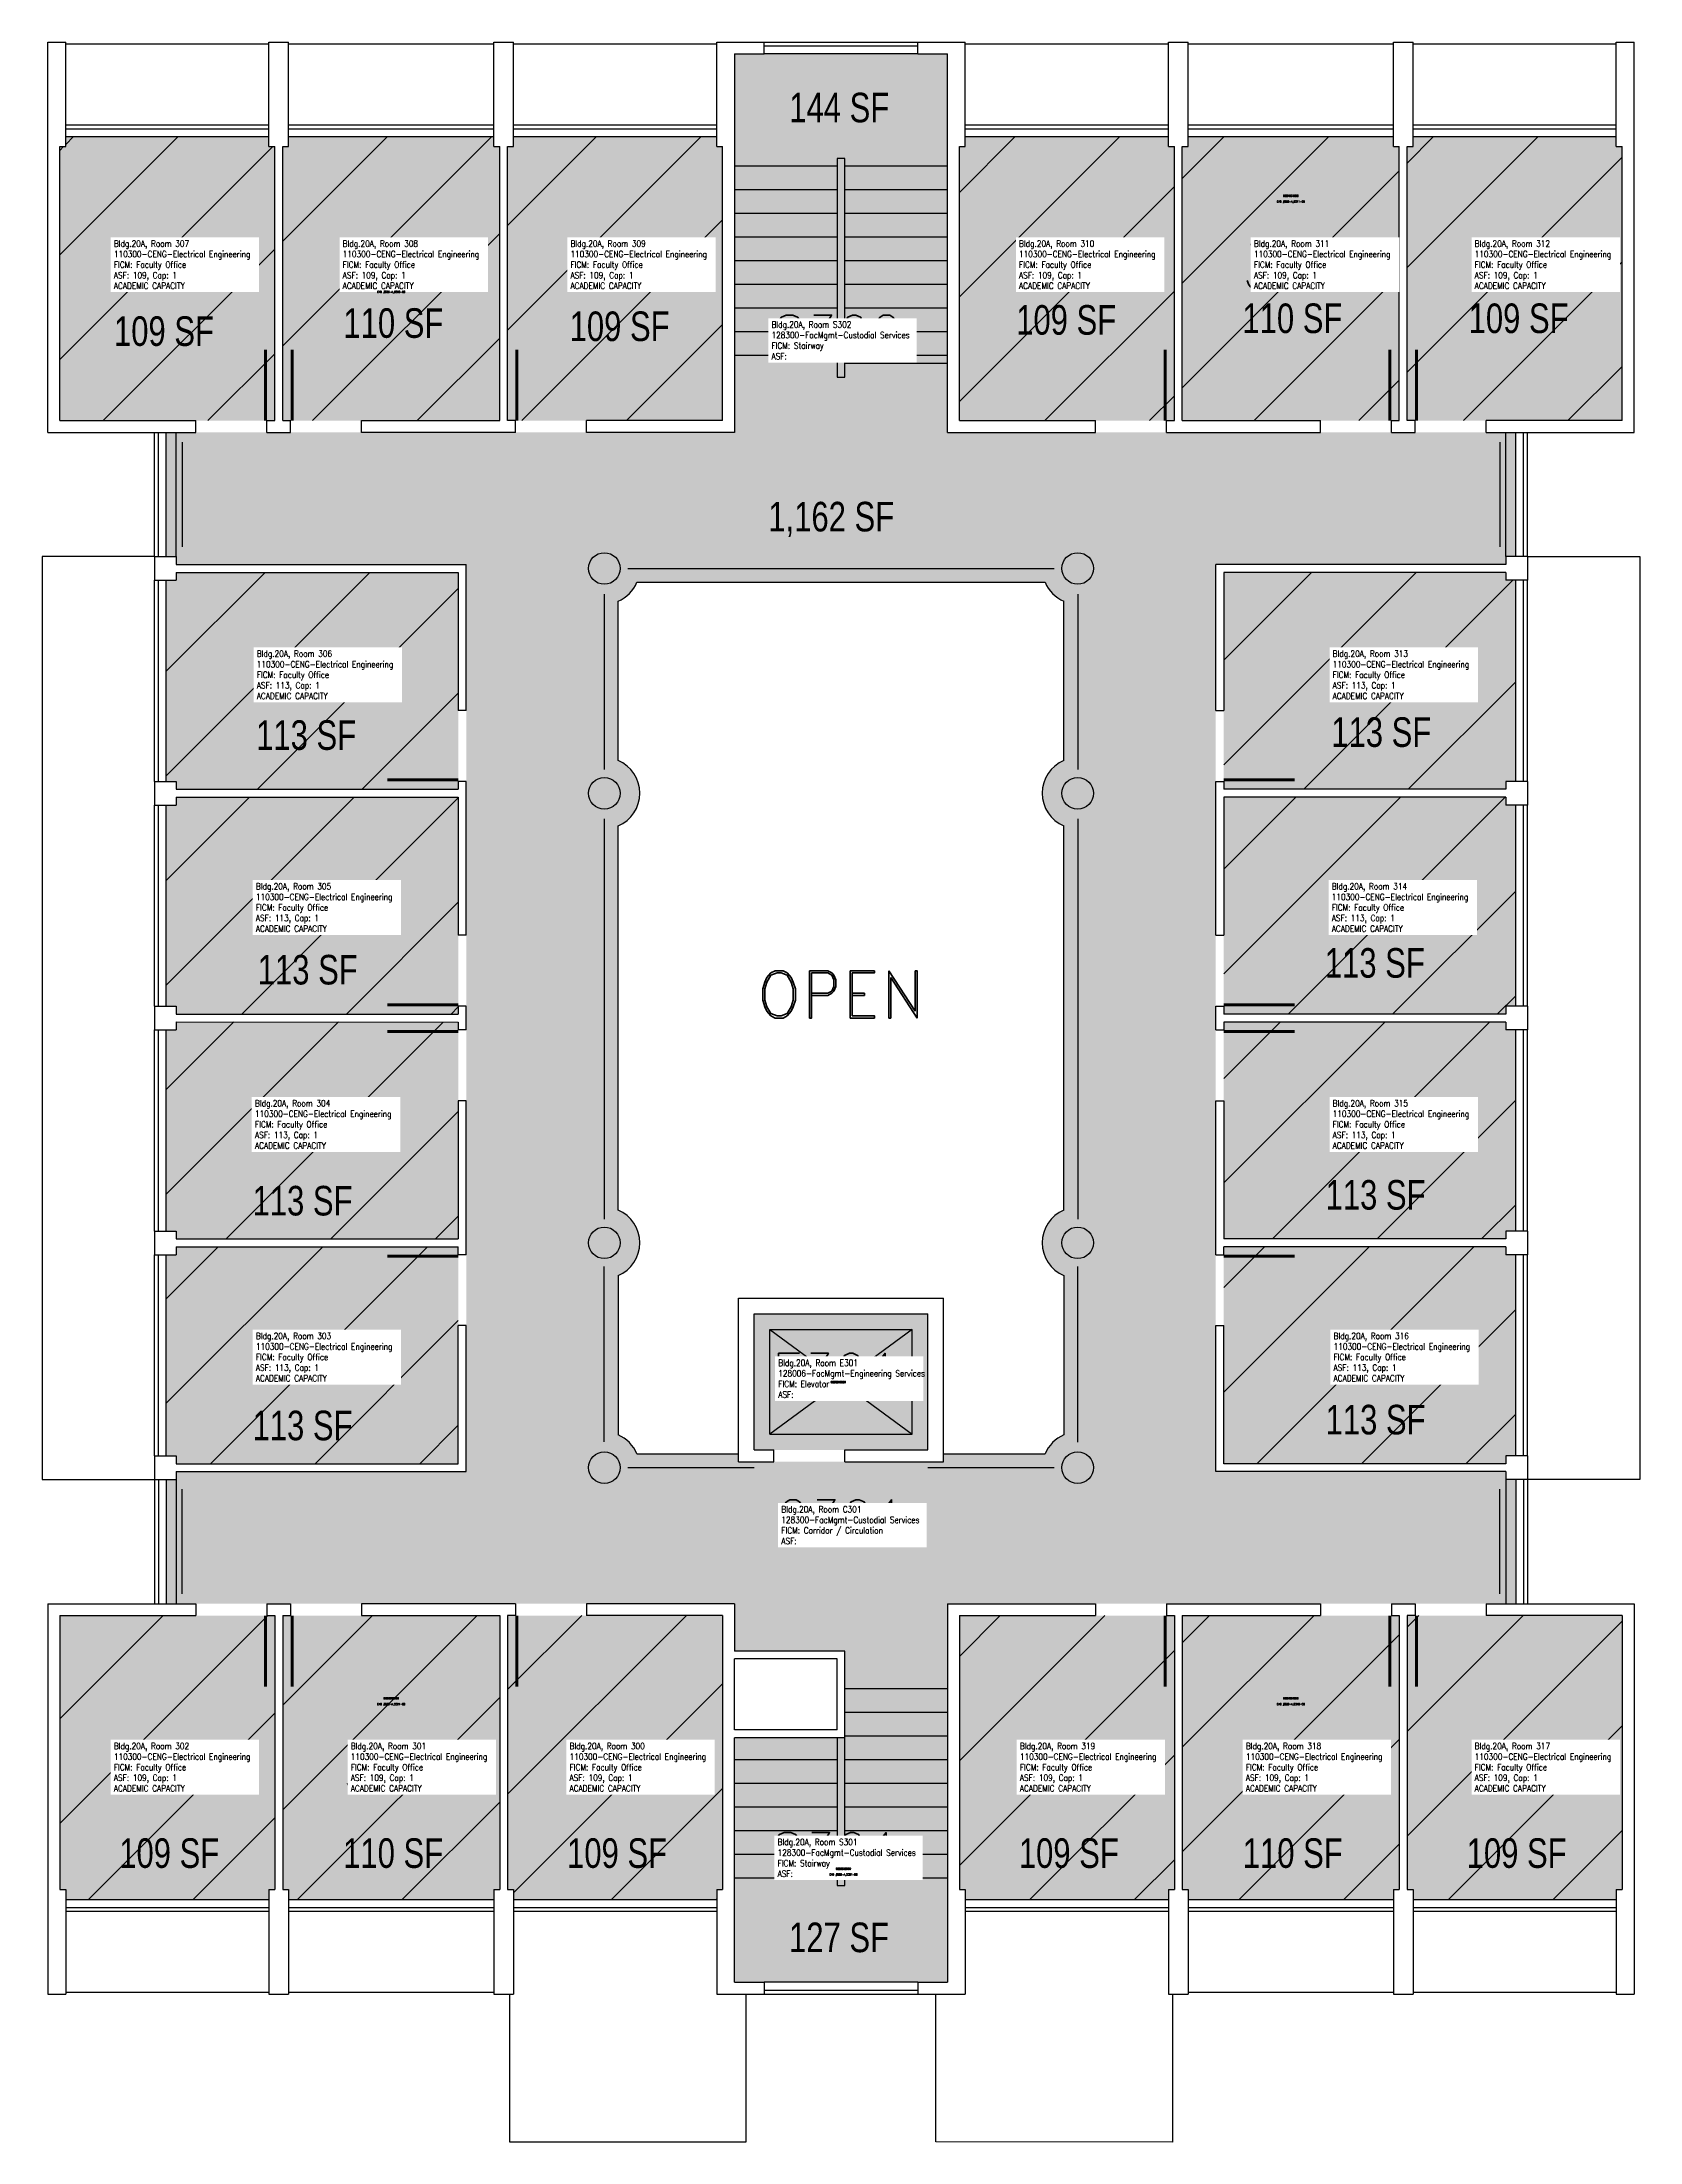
# Model space of a CAD drawing. Header units: inches. Extents: x 0 to 1245, y 0 to 2196.
# Drawn here: x 435 to 1245, y 1131 to 2196 of the extents above; entities outside this region: 2.
import ezdxf
from ezdxf.enums import TextEntityAlignment as Align

# ---------------------------------------------------------------- set-up
doc = ezdxf.new("R2010")
doc.units = ezdxf.units.IN
doc.header["$LTSCALE"] = 100
doc.header["$MEASUREMENT"] = 0
for name, color, linetype in [('A-COLS', 5, 'CONTINUOUS'), ('A-DOOR', 2, 'CONTINUOUS'), ('A-FLOR', 3, 'CONTINUOUS'), ('A-GLAZ', 1, 'CONTINUOUS'), ('A-GLAZ-SILL', 2, 'CONTINUOUS'), ('A-IDEN-CNUM', 7, 'CONTINUOUS'), ('A-IDEN-RNUM', 7, 'CONTINUOUS'), ('A-IDEN-SNUM', 4, 'CONTINUOUS'), ('A-IDEN-TEXT', 4, 'CONTINUOUS'), ('A-IDEN-VNUM', 4, 'CONTINUOUS'), ('A-ROOF', 2, 'CONTINUOUS'), ('A-WALL', 5, 'CONTINUOUS'), ('AREA-TEXT', 3, 'CONTINUOUS'), ('Rooms-Capacity', 4, 'CONTINUOUS'), ('Rooms-Category-Color', 7, 'CONTINUOUS'), ('Rooms-College-Color', 7, 'CONTINUOUS'), ('Rooms-Department-Color', 7, 'CONTINUOUS'), ('Rooms-Division-Color', 7, 'CONTINUOUS'), ('Rooms-Information', 7, 'CONTINUOUS')]:
    doc.layers.add(name, color=color, linetype=linetype)
doc.styles.add('AREA', font='arial.ttf', dxfattribs={"width": 0.75, "height": 24})
doc.styles.add('ROOMSNUMBER', font='TXT.SHX', dxfattribs={"height": 0.03})
doc.styles.add('ROOMVNUMBER', font='simplex.shx', dxfattribs={"width": 0.85})
doc.styles.add('TEXT', font='ROMAND')
pattern_1 = [(45, (0, 0), (-26.51650429449553, 26.51650429449553), [])]

msp = doc.modelspace()

# ---------------------------------------------------------------- texts
at = {"layer": 'A-IDEN-CNUM', "style": 'ROOMSNUMBER', "width": 0.85}
for s, p in [('CAD #020-A_0311-00', (1068.000000793487, 2114.999999592081)), ('CAD #020-A_0307-00', (496.0000007785857, 2078.99999981001)), ('CAD #020-A_0309-00', (727.0000007450581, 2078.999999740161)), ('CAD #020-A_0310-00', (953.0000007748604, 2078.999999642372)), ('CAD #020-A_0312-00', (1184.000000763685, 2078.999999569729)), ('CAD #020-A_0308-00', (612.0000008046627, 2069.151477571111)), ('CAD #020-A_S302-00', (833.2636431343853, 2041.40476941783)), ('CAD #020-A_0306-00', (568.0000006891787, 1870.99999977462)), ('CAD #020-A_0313-00', (1112.000000685453, 1870.999999581836)), ('CAD #020-A_0305-00', (568.0000006444752, 1752.999999769963)), ('CAD #020-A_0314-00', (1112.000000663102, 1752.999999568798)), ('CAD #020-A_0304-00', (568.0000005997717, 1642.999999780208)), ('CAD #020-A_0315-00', (1112.000000607222, 1642.99999958463)), ('CAD #020-A_0303-00', (568.0000005662441, 1524.999999775551)), ('CAD #020-A_0316-00', (1112.000000562519, 1524.99999957718)), ('CAD #020-A_E301-00', (838.5753297619522, 1513.417538998649)), ('CAD #020-A_C301-00', (843.8893169872463, 1441.751438959502)), ('CAD #020-A_0301-00', (612.0000004917383, 1352.999999762513)), ('CAD #020-A_0318-00', (1068.00000051409, 1352.999999600463)), ('CAD #020-A_0302-00', (496.0000004656613, 1316.999999812804)), ('CAD #020-A_0300-00', (727.0000004768372, 1316.999999726191)), ('CAD #020-A_0319-00', (953.0000004954636, 1316.999999645166)), ('CAD #020-A_0317-00', (1184.000000495464, 1316.999999564141)), ('CAD #020-A_S301-00', (841.232323307544, 1266.567143222317))]:
    msp.add_text(s, height=0.9999999999999996, rotation=359.9999999733196, dxfattribs=at).set_placement(p, align=Align.MIDDLE)
at = {"layer": 'A-IDEN-RNUM', "style": 'ROOMSNUMBER', "width": 0.85}
for s, p in [('0311-00', (1068.000000793487, 2117.999999592081)), ('0307-00', (496.0000007785857, 2081.99999981001)), ('0309-00', (727.0000007450581, 2081.999999740161)), ('0310-00', (953.0000007748604, 2081.999999642372)), ('0312-00', (1184.000000763685, 2081.999999569729)), ('0308-00', (612.0000008046627, 2072.151477571111)), ('S302-00', (833.2636431343853, 2044.40476941783)), ('0306-00', (568.0000006891787, 1873.99999977462)), ('0313-00', (1112.000000685453, 1873.999999581836)), ('0305-00', (568.0000006444752, 1755.999999769963)), ('0314-00', (1112.000000663102, 1755.999999568798)), ('0304-00', (568.0000005997717, 1645.999999780208)), ('0315-00', (1112.000000607222, 1645.99999958463)), ('0303-00', (568.0000005662441, 1527.999999775551)), ('0316-00', (1112.000000562519, 1527.99999957718)), ('E301-00', (838.5753297619522, 1516.417538998649)), ('C301-00', (843.8893169872463, 1444.751438959502)), ('0301-00', (612.0000004917383, 1355.999999762513)), ('0318-00', (1068.00000051409, 1355.999999600463)), ('0302-00', (496.0000004656613, 1319.999999812804)), ('0300-00', (727.0000004768372, 1319.999999726191)), ('0319-00', (953.0000004954636, 1319.999999645166)), ('0317-00', (1184.000000495464, 1319.999999564141)), ('S301-00', (841.232323307544, 1269.567143222317))]:
    msp.add_text(s, height=0.9999999999999996, rotation=359.9999999733196, dxfattribs=at).set_placement(p, align=Align.MIDDLE)
at = {"layer": 'A-IDEN-SNUM', "style": 'ROOMSNUMBER', "width": 0.85}
for s, p in [('020A031100', (1068.000000793487, 2117.999999592081)), ('020A030700', (496.0000007785857, 2081.99999981001)), ('020A030900', (727.0000007450581, 2081.999999740161)), ('020A031000', (953.0000007748604, 2081.999999642372)), ('020A031200', (1184.000000763685, 2081.999999569729)), ('020A030800', (612.0000008046627, 2072.151477571111)), ('020AS30200', (833.2636431343853, 2044.40476941783)), ('020A030600', (568.0000006891787, 1873.99999977462)), ('020A031300', (1112.000000685453, 1873.999999581836)), ('020A030500', (568.0000006444752, 1755.999999769963)), ('020A031400', (1112.000000663102, 1755.999999568798)), ('020A030400', (568.0000005997717, 1645.999999780208)), ('020A031500', (1112.000000607222, 1645.99999958463)), ('020A030300', (568.0000005662441, 1527.999999775551)), ('020A031600', (1112.000000562519, 1527.99999957718)), ('020AE30100', (838.5753297619522, 1516.417538998649)), ('020AC30100', (843.8893169872463, 1444.751438959502)), ('020A030100', (612.0000004917383, 1355.999999762513)), ('020A031800', (1068.00000051409, 1355.999999600463)), ('020A030200', (496.0000004656613, 1319.999999812804)), ('020A030000', (727.0000004768372, 1319.999999726191)), ('020A031900', (953.0000004954636, 1319.999999645166)), ('020A031700', (1184.000000495464, 1319.999999564141)), ('020AS30100', (841.232323307544, 1269.567143222317))]:
    msp.add_text(s, height=0.9999999999999996, rotation=359.9999999733196, dxfattribs=at).set_placement(p, align=Align.MIDDLE)
at = {"layer": 'A-IDEN-TEXT', "style": 'TEXT'}
msp.add_text('OPEN', height=24, rotation=359.9999999733196, dxfattribs=at).set_placement((840.0000006146729, 1700.999999678694), align=Align.CENTER)
at = {"layer": 'A-IDEN-VNUM', "style": 'ROOMVNUMBER', "width": 0.85}
for s, p in [('307', (496.0000007785857, 2081.99999981001)), ('308', (612.0000007487833, 2081.999999770895)), ('309', (727.0000007450581, 2081.999999740161)), ('310', (953.0000007748604, 2081.999999642372)), ('311', (1068.000000748783, 2081.999999606051)), ('312', (1184.000000763685, 2081.999999569729)), ('S302', (838.465327501297, 2046.294763831887)), ('306', (568.0000006891787, 1873.99999977462)), ('313', (1112.000000685453, 1873.999999581836)), ('305', (568.0000006444752, 1755.999999769963)), ('314', (1112.000000663102, 1755.999999568798)), ('304', (568.0000005997717, 1645.999999780208)), ('315', (1112.000000607222, 1645.99999958463)), ('303', (568.0000005662441, 1527.999999775551)), ('316', (1112.000000562519, 1527.99999957718)), ('E301', (837.3376907091588, 1519.717487860005)), ('C301', (839.8097952315584, 1445.448913418222)), ('302', (496.0000004656613, 1319.999999812804)), ('301', (612.0000004805624, 1319.999999773689)), ('300', (727.0000004768372, 1319.999999726191)), ('319', (953.0000004954636, 1319.999999645166)), ('318', (1068.000000502914, 1319.999999594875)), ('317', (1184.000000495464, 1319.999999564141)), ('S301', (837.4621268957853, 1276.690049470868))]:
    msp.add_text(s, height=22.5, rotation=359.9999999733196, dxfattribs=at).set_placement(p, align=Align.MIDDLE_CENTER)
at = {"layer": 'AREA-TEXT', "style": 'AREA', "width": 0.75}
for s, p in [('144 SF', (839.1179510550573, 2162.772782953456)), ('109 SF', (496.8138419175521, 2049.373619565275)), ('110 SF', (613.1187402829528, 2053.466613561381)), ('109 SF', (727.785546053201, 2051.829413672909)), ('109 SF', (954.1483085760847, 2055.06880436698)), ('110 SF', (1068.815114345402, 2055.887398586143)), ('109 SF', (1183.48192011565, 2055.887398586143)), ('1,162 SF', (835.0507454136387, 1955.291428210679)), ('113 SF', (1113.865491534583, 1846.023698520381)), ('113 SF', (568.8785738488659, 1844.517472103704)), ('113 SF', (1110.589296812192, 1728.964175582863)), ('113 SF', (569.6989735951647, 1725.529449665919)), ('113 SF', (1110.969547289424, 1611.347794477828)), ('113 SF', (567.0507454006001, 1608.379410880618)), ('42 SF', (840.0000005867332, 1516.499999681488)), ('113 SF', (567.0507453558967, 1494.379410873633)), ('113 SF', (1110.969547239132, 1497.34779447224)), ('109 SF', (499.4898548293859, 1277.51642000908)), ('110 SF', (612.9898548256606, 1277.516419969965)), ('109 SF', (726.4898548331112, 1277.516419936437)), ('109 SF', (955.4898548349738, 1277.516419852618)), ('110 SF', (1068.989854814485, 1277.516419817694)), ('109 SF', (1182.489854821935, 1277.516419763211)), ('127 SF', (839.0101543478668, 1234.779899371788))]:
    msp.add_text(s, height=15, dxfattribs=at).set_placement(p, align=Align.MIDDLE_CENTER)

# ---------------------------------------------------------------- hatches: boundary and pattern name
at = {"layer": 'Rooms-Capacity'}
h = msp.add_hatch(dxfattribs=at)
h.set_pattern_fill('ANSI31', color=256, scale=300, style=0)
h.set_pattern_definition(pattern_1)
h.paths.add_polyline_path([(444.000000782311, 2003.999999815598), (553.0000007897615, 2003.999999773689), (553.0000008009374, 2142.999999778345), (550.0000008232892, 2142.999999786727), (550.0000008456409, 2147.999999779277), (447.0000008270144, 2147.99999981001), (447.0000008270144, 2142.999999809079), (444.0000008381903, 2142.999999803491)])
h = msp.add_hatch(dxfattribs=at)
h.set_pattern_fill('ANSI31', color=256, scale=300, style=0)
h.set_pattern_definition(pattern_1)
h.paths.add_polyline_path([(664.000000834465, 2142.999999733642), (667.0000008232892, 2142.999999744818), (667.0000007785857, 2003.999999734573), (557.0000007860363, 2003.999999782071), (557.0000008419156, 2142.999999761581), (560.000000808388, 2142.999999772757), (560.0000008307397, 2147.999999787658), (664.0000008232892, 2147.999999740161)])
h = msp.add_hatch(dxfattribs=at)
h.set_pattern_fill('ANSI31', color=256, scale=300, style=0)
h.set_pattern_definition(pattern_1)
h.paths.add_polyline_path([(671.0000007860363, 2003.999999740161), (780.0000007711351, 2003.999999695458), (780.0000008493662, 2142.999999680556), (777.0000008158386, 2142.999999705702), (777.0000008158386, 2147.999999706633), (674.0000008307397, 2147.999999728985), (674.000000808388, 2142.999999744818), (671.0000008195639, 2142.999999733642)])
h = msp.add_hatch(dxfattribs=at)
h.set_pattern_fill('ANSI31', color=256, scale=300, style=0)
h.set_pattern_definition(pattern_1)
h.paths.add_polyline_path([(900.000000782311, 2003.999999642372), (1009.00000076741, 2003.999999611638), (1009.000000834465, 2142.999999613501), (1006.000000823289, 2142.999999627471), (1006.000000845641, 2147.999999600463), (903.0000008158386, 2147.999999670312), (903.0000008158386, 2142.999999652617), (900.0000008270144, 2142.999999644235)])
h = msp.add_hatch(dxfattribs=at)
h.set_pattern_fill('ANSI31', color=256, scale=300, style=0)
h.set_pattern_definition(pattern_1)
h.paths.add_polyline_path([(1120.000000823289, 2142.999999574386), (1123.000000823289, 2142.999999568798), (1123.00000076741, 2003.999999566935), (1013.000000763685, 2003.999999614432), (1013.000000808388, 2142.999999616295), (1016.00000083074, 2142.999999605119), (1016.00000083074, 2147.999999608845), (1120.000000823289, 2147.999999580905)])
h = msp.add_hatch(dxfattribs=at)
h.set_pattern_fill('ANSI31', color=256, scale=300, style=0)
h.set_pattern_definition(pattern_1)
h.paths.add_polyline_path([(1127.000000763685, 2003.999999566935), (1236.000000771135, 2003.999999522232), (1236.000000815839, 2142.999999524094), (1233.000000827014, 2142.999999526888), (1233.00000083819, 2147.999999516644), (1130.00000083074, 2147.999999572523), (1130.000000808388, 2142.99999957718), (1127.000000808388, 2142.999999568798)])
h = msp.add_hatch(dxfattribs=at)
h.set_pattern_fill('ANSI31', color=256, scale=300, style=0)
h.set_pattern_definition(pattern_1)
h.paths.add_polyline_path([(646.0000007562339, 1926.999999747612), (646.0000006780028, 1816.999999752268), (503.0000007078052, 1816.999999799766), (503.0000006966293, 1820.999999790452), (498.000000692904, 1820.99999979604), (498.0000007487833, 1922.999999807216), (503.0000007413328, 1922.99999981001), (503.0000007413328, 1926.999999783933)])
h = msp.add_hatch(dxfattribs=at)
h.set_pattern_fill('ANSI31', color=256, scale=300, style=0)
h.set_pattern_definition(pattern_1)
h.paths.add_polyline_path([(1034.000000741333, 1926.999999605119), (1034.000000696629, 1816.999999609776), (1177.00000071153, 1816.99999955669), (1177.00000071153, 1820.999999550171), (1182.00000070408, 1820.999999547377), (1182.000000748783, 1922.999999550171), (1177.000000745058, 1922.999999550171), (1177.000000733882, 1926.999999554828)])
h = msp.add_hatch(dxfattribs=at)
h.set_pattern_fill('ANSI31', color=256, scale=300, style=0)
h.set_pattern_definition(pattern_1)
h.paths.add_polyline_path([(646.0000007115304, 1812.999999736436), (646.0000006556511, 1702.999999749474), (503.0000006519258, 1702.99999980256), (503.0000006519258, 1706.99999981001), (498.0000006482005, 1706.99999979604), (498.0000007040799, 1808.999999807216), (503.0000006854534, 1808.999999801628), (503.0000007078052, 1812.999999792315)])
h = msp.add_hatch(dxfattribs=at)
h.set_pattern_fill('ANSI31', color=256, scale=300, style=0)
h.set_pattern_definition(pattern_1)
h.paths.add_polyline_path([(1034.000000696629, 1812.999999605119), (1034.000000674278, 1702.9999995986), (1177.000000666827, 1702.999999539927), (1177.000000666827, 1706.999999555759), (1182.000000648201, 1706.999999564141), (1182.000000692904, 1808.999999550171), (1177.000000689179, 1808.999999552965), (1177.000000689179, 1812.999999560416)])
h = msp.add_hatch(dxfattribs=at)
h.set_pattern_fill('ANSI31', color=256, scale=300, style=0)
h.set_pattern_definition(pattern_1)
h.paths.add_polyline_path([(646.0000006780028, 1698.99999973923), (646.0000006221235, 1588.999999743886), (503.0000006183982, 1588.999999805354), (503.0000006295741, 1592.999999801628), (498.0000006146729, 1592.99999979604), (498.0000006705523, 1694.999999790452), (503.0000006519258, 1694.999999798834), (503.0000006519258, 1698.999999797903)])
h = msp.add_hatch(dxfattribs=at)
h.set_pattern_fill('ANSI31', color=256, scale=300, style=0)
h.set_pattern_definition(pattern_1)
h.paths.add_polyline_path([(1034.000000663102, 1698.999999610707), (1034.000000629574, 1588.999999595806), (1177.000000610948, 1588.99999955669), (1177.000000622123, 1592.999999550171), (1182.000000614673, 1592.999999536201), (1182.000000659376, 1694.999999538995), (1177.000000666827, 1694.999999541789), (1177.000000655651, 1698.999999554828)])
h = msp.add_hatch(dxfattribs=at)
h.set_pattern_fill('ANSI31', color=256, scale=300, style=0)
h.set_pattern_definition(pattern_1)
h.paths.add_polyline_path([(646.0000006109476, 1584.999999747612), (646.0000005997717, 1474.99999973271), (503.0000005625188, 1474.999999805354), (503.0000005736947, 1478.999999793246), (498.0000005923212, 1478.999999798834), (498.0000006146729, 1580.99999979604), (503.0000006072223, 1580.999999798834), (503.0000006295741, 1584.999999795109)])
h = msp.add_hatch(dxfattribs=at)
h.set_pattern_fill('ANSI31', color=256, scale=300, style=0)
h.set_pattern_definition(pattern_1)
h.paths.add_polyline_path([(1034.000000618398, 1584.999999593943), (1034.000000562519, 1474.999999604188), (1177.00000057742, 1474.999999562278), (1177.00000057742, 1478.999999550171), (1182.000000603497, 1478.999999550171), (1182.000000625849, 1580.999999541789), (1177.000000599772, 1580.999999561347), (1177.000000633299, 1584.999999557622)])
h = msp.add_hatch(dxfattribs=at)
h.set_pattern_fill('ANSI31', color=256, scale=300, style=0)
h.set_pattern_definition(pattern_1)
h.paths.add_polyline_path([(444.0000005587935, 1397.99999981001), (553.0000005550683, 1397.999999782071), (553.000000488013, 1258.99999977462), (550.0000005103648, 1258.999999785796), (550.0000005103648, 1253.999999770895), (447.0000005140901, 1253.99999981001), (447.0000005029142, 1258.999999816529), (444.0000005029142, 1258.999999813735)])
h = msp.add_hatch(dxfattribs=at)
h.set_pattern_fill('ANSI31', color=256, scale=300, style=0)
h.set_pattern_definition(pattern_1)
h.paths.add_polyline_path([(664.0000005103648, 1258.999999741092), (667.0000004991889, 1258.999999749474), (667.0000005550683, 1397.999999740161), (557.0000005401671, 1397.999999768101), (557.0000004954636, 1258.999999783002), (560.0000004954636, 1258.99999978859), (560.0000004954636, 1253.999999773689), (664.0000005103648, 1253.999999734573)])
h = msp.add_hatch(dxfattribs=at)
h.set_pattern_fill('ANSI31', color=256, scale=300, style=0)
h.set_pattern_definition(pattern_1)
h.paths.add_polyline_path([(671.0000005401671, 1397.999999748543), (780.0000005699694, 1397.999999703839), (780.0000004917383, 1258.999999699183), (777.0000005029142, 1258.999999693595), (777.0000005029142, 1253.999999687076), (674.0000004954636, 1253.999999726191), (674.0000004954636, 1258.999999741092), (671.0000004954636, 1258.999999729916)])
h = msp.add_hatch(dxfattribs=at)
h.set_pattern_fill('ANSI31', color=256, scale=300, style=0)
h.set_pattern_definition(pattern_1)
h.paths.add_polyline_path([(900.0000005476177, 1397.999999659136), (1009.000000566244, 1397.999999608845), (1009.000000499189, 1258.999999618158), (1006.000000510365, 1258.999999615364), (1006.000000499189, 1253.999999608845), (903.0000005029142, 1253.999999645166), (903.0000005029142, 1258.999999651685), (900.0000005029142, 1258.999999660067)])
h = msp.add_hatch(dxfattribs=at)
h.set_pattern_fill('ANSI31', color=256, scale=300, style=0)
h.set_pattern_definition(pattern_1)
h.paths.add_polyline_path([(1120.000000499189, 1258.999999573454), (1123.000000510365, 1258.999999559484), (1123.000000543892, 1397.999999572523), (1013.000000540167, 1397.999999625608), (1013.000000484288, 1258.999999609776), (1016.000000506639, 1258.999999623746), (1016.000000495464, 1253.999999603257), (1120.000000488013, 1253.999999572523)])
h = msp.add_hatch(dxfattribs=at)
h.set_pattern_fill('ANSI31', color=256, scale=300, style=0)
h.set_pattern_definition(pattern_1)
h.paths.add_polyline_path([(1127.000000551343, 1397.999999561347), (1236.000000547618, 1397.999999527819), (1236.000000480562, 1258.999999517575), (1233.000000491738, 1258.999999534339), (1233.00000051409, 1253.999999527819), (1130.000000495464, 1253.999999564141), (1130.000000517815, 1258.999999573454), (1127.000000495464, 1258.999999576248)])
at = {"layer": 'Rooms-Category-Color', "true_color": 0xadadad}
for points in [[(894.0000008493662, 2189.99999964796), (894.0000007599592, 1997.999999670312), (786.0000007711351, 1997.999999703839), (786.0000008381903, 2189.999999703839)], [(884.0000006072223, 1550.999999670312), (884.0000005848706, 1481.999999653548), (796.0000005662441, 1481.99999968987), (796.0000005885959, 1550.999999709427)], [(894.0000005587935, 1403.99999964796), (894.0000004693866, 1211.999999650754), (786.0000004805624, 1211.99999968987), (786.0000005252659, 1335.999999688938), (842.0000005401671, 1335.999999674968), (842.0000005401671, 1379.999999681488), (786.0000005476177, 1379.999999681488), (786.0000005699694, 1403.999999698251)]]:
    msp.add_hatch(color=253, dxfattribs=at).paths.add_polyline_path(points)
at = {"layer": 'Rooms-Category-Color', "true_color": 0xfa9ba3}
for points in [[(444.000000782311, 2003.999999815598), (553.0000007897615, 2003.999999773689), (553.0000008009374, 2142.999999778345), (550.0000008232892, 2142.999999786727), (550.0000008456409, 2147.999999779277), (447.0000008270144, 2147.99999981001), (447.0000008270144, 2142.999999809079), (444.0000008381903, 2142.999999803491)], [(664.000000834465, 2142.999999733642), (667.0000008232892, 2142.999999744818), (667.0000007785857, 2003.999999734573), (557.0000007860363, 2003.999999782071), (557.0000008419156, 2142.999999761581), (560.000000808388, 2142.999999772757), (560.0000008307397, 2147.999999787658), (664.0000008232892, 2147.999999740161)], [(671.0000007860363, 2003.999999740161), (780.0000007711351, 2003.999999695458), (780.0000008493662, 2142.999999680556), (777.0000008158386, 2142.999999705702), (777.0000008158386, 2147.999999706633), (674.0000008307397, 2147.999999728985), (674.000000808388, 2142.999999744818), (671.0000008195639, 2142.999999733642)], [(900.000000782311, 2003.999999642372), (1009.00000076741, 2003.999999611638), (1009.000000834465, 2142.999999613501), (1006.000000823289, 2142.999999627471), (1006.000000845641, 2147.999999600463), (903.0000008158386, 2147.999999670312), (903.0000008158386, 2142.999999652617), (900.0000008270144, 2142.999999644235)], [(1120.000000823289, 2142.999999574386), (1123.000000823289, 2142.999999568798), (1123.00000076741, 2003.999999566935), (1013.000000763685, 2003.999999614432), (1013.000000808388, 2142.999999616295), (1016.00000083074, 2142.999999605119), (1016.00000083074, 2147.999999608845), (1120.000000823289, 2147.999999580905)], [(1127.000000763685, 2003.999999566935), (1236.000000771135, 2003.999999522232), (1236.000000815839, 2142.999999524094), (1233.000000827014, 2142.999999526888), (1233.00000083819, 2147.999999516644), (1130.00000083074, 2147.999999572523), (1130.000000808388, 2142.99999957718), (1127.000000808388, 2142.999999568798)], [(646.0000007562339, 1926.999999747612), (646.0000006780028, 1816.999999752268), (503.0000007078052, 1816.999999799766), (503.0000006966293, 1820.999999790452), (498.000000692904, 1820.99999979604), (498.0000007487833, 1922.999999807216), (503.0000007413328, 1922.99999981001), (503.0000007413328, 1926.999999783933)], [(1034.000000741333, 1926.999999605119), (1034.000000696629, 1816.999999609776), (1177.00000071153, 1816.99999955669), (1177.00000071153, 1820.999999550171), (1182.00000070408, 1820.999999547377), (1182.000000748783, 1922.999999550171), (1177.000000745058, 1922.999999550171), (1177.000000733882, 1926.999999554828)], [(646.0000007115304, 1812.999999736436), (646.0000006556511, 1702.999999749474), (503.0000006519258, 1702.99999980256), (503.0000006519258, 1706.99999981001), (498.0000006482005, 1706.99999979604), (498.0000007040799, 1808.999999807216), (503.0000006854534, 1808.999999801628), (503.0000007078052, 1812.999999792315)], [(1034.000000696629, 1812.999999605119), (1034.000000674278, 1702.9999995986), (1177.000000666827, 1702.999999539927), (1177.000000666827, 1706.999999555759), (1182.000000648201, 1706.999999564141), (1182.000000692904, 1808.999999550171), (1177.000000689179, 1808.999999552965), (1177.000000689179, 1812.999999560416)], [(646.0000006780028, 1698.99999973923), (646.0000006221235, 1588.999999743886), (503.0000006183982, 1588.999999805354), (503.0000006295741, 1592.999999801628), (498.0000006146729, 1592.99999979604), (498.0000006705523, 1694.999999790452), (503.0000006519258, 1694.999999798834), (503.0000006519258, 1698.999999797903)], [(1034.000000663102, 1698.999999610707), (1034.000000629574, 1588.999999595806), (1177.000000610948, 1588.99999955669), (1177.000000622123, 1592.999999550171), (1182.000000614673, 1592.999999536201), (1182.000000659376, 1694.999999538995), (1177.000000666827, 1694.999999541789), (1177.000000655651, 1698.999999554828)], [(646.0000006109476, 1584.999999747612), (646.0000005997717, 1474.99999973271), (503.0000005625188, 1474.999999805354), (503.0000005736947, 1478.999999793246), (498.0000005923212, 1478.999999798834), (498.0000006146729, 1580.99999979604), (503.0000006072223, 1580.999999798834), (503.0000006295741, 1584.999999795109)], [(1034.000000618398, 1584.999999593943), (1034.000000562519, 1474.999999604188), (1177.00000057742, 1474.999999562278), (1177.00000057742, 1478.999999550171), (1182.000000603497, 1478.999999550171), (1182.000000625849, 1580.999999541789), (1177.000000599772, 1580.999999561347), (1177.000000633299, 1584.999999557622)], [(444.0000005587935, 1397.99999981001), (553.0000005550683, 1397.999999782071), (553.000000488013, 1258.99999977462), (550.0000005103648, 1258.999999785796), (550.0000005103648, 1253.999999770895), (447.0000005140901, 1253.99999981001), (447.0000005029142, 1258.999999816529), (444.0000005029142, 1258.999999813735)], [(664.0000005103648, 1258.999999741092), (667.0000004991889, 1258.999999749474), (667.0000005550683, 1397.999999740161), (557.0000005401671, 1397.999999768101), (557.0000004954636, 1258.999999783002), (560.0000004954636, 1258.99999978859), (560.0000004954636, 1253.999999773689), (664.0000005103648, 1253.999999734573)], [(671.0000005401671, 1397.999999748543), (780.0000005699694, 1397.999999703839), (780.0000004917383, 1258.999999699183), (777.0000005029142, 1258.999999693595), (777.0000005029142, 1253.999999687076), (674.0000004954636, 1253.999999726191), (674.0000004954636, 1258.999999741092), (671.0000004954636, 1258.999999729916)], [(900.0000005476177, 1397.999999659136), (1009.000000566244, 1397.999999608845), (1009.000000499189, 1258.999999618158), (1006.000000510365, 1258.999999615364), (1006.000000499189, 1253.999999608845), (903.0000005029142, 1253.999999645166), (903.0000005029142, 1258.999999651685), (900.0000005029142, 1258.999999660067)], [(1120.000000499189, 1258.999999573454), (1123.000000510365, 1258.999999559484), (1123.000000543892, 1397.999999572523), (1013.000000540167, 1397.999999625608), (1013.000000484288, 1258.999999609776), (1016.000000506639, 1258.999999623746), (1016.000000495464, 1253.999999603257), (1120.000000488013, 1253.999999572523)], [(1127.000000551343, 1397.999999561347), (1236.000000547618, 1397.999999527819), (1236.000000480562, 1258.999999517575), (1233.000000491738, 1258.999999534339), (1233.00000051409, 1253.999999527819), (1130.000000495464, 1253.999999564141), (1130.000000517815, 1258.999999573454), (1127.000000495464, 1258.999999576248)]]:
    msp.add_hatch(color=241, dxfattribs=at).paths.add_polyline_path(points)
at = {"layer": 'Rooms-Category-Color', "true_color": 0xadadad}
h = msp.add_hatch(color=253, dxfattribs=at)
edge = h.paths.add_edge_path()
edge.add_line((498.0000005699694, 1403.999999798834), (498.0000005699694, 1466.99999981001))
edge.add_line((498.0000005699694, 1466.99999981001), (503.0000005736947, 1466.999999798834))
edge.add_line((503.0000005736947, 1466.999999798834), (503.0000005848706, 1470.999999797903))
edge.add_line((503.0000005848706, 1470.999999797903), (650.0000005625188, 1470.999999747612))
edge.add_line((650.0000005625188, 1470.999999747612), (650.0000007301569, 1930.999999763444))
edge.add_line((650.0000007301569, 1930.999999763444), (503.0000007525086, 1930.999999785796))
edge.add_line((503.0000007525086, 1930.999999785796), (503.0000007525086, 1934.999999798834))
edge.add_line((503.0000007525086, 1934.999999798834), (498.0000007264316, 1934.999999812804))
edge.add_line((498.0000007264316, 1934.999999812804), (498.0000007376075, 1997.999999818392))
edge.add_line((498.0000007376075, 1997.999999818392), (786.0000007711351, 1997.999999703839))
edge.add_line((786.0000007711351, 1997.999999703839), (1182.000000737607, 1997.999999544583))
edge.add_line((1182.000000737607, 1997.999999544583), (1182.000000748783, 1934.999999544583))
edge.add_line((1182.000000748783, 1934.999999544583), (1177.000000733882, 1934.999999555759))
edge.add_line((1177.000000733882, 1934.999999555759), (1177.000000733882, 1930.999999567866))
edge.add_line((1177.000000733882, 1930.999999567866), (1030.000000733882, 1930.999999593012))
edge.add_line((1030.000000733882, 1930.999999593012), (1030.000000555068, 1489.583123568445))
edge.add_line((1030.000000555068, 1489.583123568445), (953.0000005848706, 1489.583123565651))
edge.add_line((953.0000005848706, 1489.583123565651), (953.0000005848706, 1570.416875677183))
edge.add_arc((960.0000006075765, 1586.999999620364), 18.00000000091062, 112.88538039893169, 247.1146194466147, ccw=False)
edge.add_line((953.0000006295741, 1603.583123582415), (953.0000007078052, 1798.416875674389))
edge.add_arc((960.0000007037507, 1814.999999632158), 18.00000000394339, 112.8853804954652, 247.1146195431482, ccw=False)
edge.add_line((953.0000006966293, 1831.583123585209), (953.0000007413328, 1912.416875685565))
edge.add_arc((960.0000007476183, 1928.999999672475), 18.00000003481195, 202.8853805012144, 247.1146195488992, ccw=False)
edge.add_line((943.4168767668307, 1921.999999651685), (736.5831246860325, 1921.999999724329))
edge.add_arc((720.0000007116952, 1928.999999699673), 18.00000001119644, 292.88538057638556, 337.11461962407014, ccw=False)
edge.add_line((727.0000007450581, 1912.416875749826), (727.0000007003546, 1831.583123652264))
edge.add_arc((720.0000007003093, 1814.999999715977), 17.99999998574726, -67.11461954314802, 67.11461950453457, ccw=False)
edge.add_line((727.0000006891787, 1798.416875774972), (727.0000005997717, 1603.583123660646))
edge.add_arc((720.0000006050055, 1586.999999705672), 18.0000000009107, -67.1146195045348, 67.11461954314831, ccw=False)
edge.add_line((727.0000006109476, 1570.416875755414), (727.0000005885959, 1489.583123649471))
edge.add_arc((720.0000005917615, 1472.999999698445), 17.99999999807661, 22.88538048450988, 67.11461953219452, ccw=False)
edge.add_line((736.5831245407462, 1479.999999700114), (788.0000005848706, 1479.99999969732))
edge.add_line((788.0000005848706, 1479.99999969732), (788.0000005625188, 1475.999999715015))
edge.add_line((788.0000005625188, 1475.999999715015), (892.00000057742, 1475.999999667518))
edge.add_line((892.00000057742, 1475.999999667518), (892.0000005662441, 1479.999999680556))
edge.add_line((892.0000005662441, 1479.999999680556), (943.4168766327202, 1479.999999624677))
edge.add_arc((960.0000005713915, 1472.999999618817), 17.99999999020493, 112.8853804427485, 157.1146194904326, ccw=False)
edge.add_line((953.0000005848706, 1489.583123565651), (1030.000000555068, 1489.583123568445))
edge.add_line((1030.000000555068, 1489.583123568445), (1030.000000588596, 1470.999999599531))
edge.add_line((1030.000000588596, 1470.999999599531), (1177.000000566244, 1470.99999953527))
edge.add_line((1177.000000566244, 1470.99999953527), (1177.00000057742, 1466.999999561347))
edge.add_line((1177.00000057742, 1466.999999561347), (1182.000000581145, 1466.999999547377))
edge.add_line((1182.000000581145, 1466.999999547377), (1182.000000569969, 1403.999999527819))
edge.add_line((1182.000000569969, 1403.999999527819), (498.0000005699694, 1403.999999798834))
at = {"layer": 'Rooms-College-Color', "true_color": 0xadadad}
for points in [[(894.0000008493662, 2189.99999964796), (894.0000007599592, 1997.999999670312), (786.0000007711351, 1997.999999703839), (786.0000008381903, 2189.999999703839)], [(884.0000006072223, 1550.999999670312), (884.0000005848706, 1481.999999653548), (796.0000005662441, 1481.99999968987), (796.0000005885959, 1550.999999709427)], [(894.0000005587935, 1403.99999964796), (894.0000004693866, 1211.999999650754), (786.0000004805624, 1211.99999968987), (786.0000005252659, 1335.999999688938), (842.0000005401671, 1335.999999674968), (842.0000005401671, 1379.999999681488), (786.0000005476177, 1379.999999681488), (786.0000005699694, 1403.999999698251)]]:
    msp.add_hatch(color=253, dxfattribs=at).paths.add_polyline_path(points)
at = {"layer": 'Rooms-College-Color', "true_color": 0x99d7b2}
for points in [[(444.000000782311, 2003.999999815598), (553.0000007897615, 2003.999999773689), (553.0000008009374, 2142.999999778345), (550.0000008232892, 2142.999999786727), (550.0000008456409, 2147.999999779277), (447.0000008270144, 2147.99999981001), (447.0000008270144, 2142.999999809079), (444.0000008381903, 2142.999999803491)], [(664.000000834465, 2142.999999733642), (667.0000008232892, 2142.999999744818), (667.0000007785857, 2003.999999734573), (557.0000007860363, 2003.999999782071), (557.0000008419156, 2142.999999761581), (560.000000808388, 2142.999999772757), (560.0000008307397, 2147.999999787658), (664.0000008232892, 2147.999999740161)], [(671.0000007860363, 2003.999999740161), (780.0000007711351, 2003.999999695458), (780.0000008493662, 2142.999999680556), (777.0000008158386, 2142.999999705702), (777.0000008158386, 2147.999999706633), (674.0000008307397, 2147.999999728985), (674.000000808388, 2142.999999744818), (671.0000008195639, 2142.999999733642)], [(900.000000782311, 2003.999999642372), (1009.00000076741, 2003.999999611638), (1009.000000834465, 2142.999999613501), (1006.000000823289, 2142.999999627471), (1006.000000845641, 2147.999999600463), (903.0000008158386, 2147.999999670312), (903.0000008158386, 2142.999999652617), (900.0000008270144, 2142.999999644235)], [(1120.000000823289, 2142.999999574386), (1123.000000823289, 2142.999999568798), (1123.00000076741, 2003.999999566935), (1013.000000763685, 2003.999999614432), (1013.000000808388, 2142.999999616295), (1016.00000083074, 2142.999999605119), (1016.00000083074, 2147.999999608845), (1120.000000823289, 2147.999999580905)], [(1127.000000763685, 2003.999999566935), (1236.000000771135, 2003.999999522232), (1236.000000815839, 2142.999999524094), (1233.000000827014, 2142.999999526888), (1233.00000083819, 2147.999999516644), (1130.00000083074, 2147.999999572523), (1130.000000808388, 2142.99999957718), (1127.000000808388, 2142.999999568798)], [(646.0000007562339, 1926.999999747612), (646.0000006780028, 1816.999999752268), (503.0000007078052, 1816.999999799766), (503.0000006966293, 1820.999999790452), (498.000000692904, 1820.99999979604), (498.0000007487833, 1922.999999807216), (503.0000007413328, 1922.99999981001), (503.0000007413328, 1926.999999783933)], [(1034.000000741333, 1926.999999605119), (1034.000000696629, 1816.999999609776), (1177.00000071153, 1816.99999955669), (1177.00000071153, 1820.999999550171), (1182.00000070408, 1820.999999547377), (1182.000000748783, 1922.999999550171), (1177.000000745058, 1922.999999550171), (1177.000000733882, 1926.999999554828)], [(646.0000007115304, 1812.999999736436), (646.0000006556511, 1702.999999749474), (503.0000006519258, 1702.99999980256), (503.0000006519258, 1706.99999981001), (498.0000006482005, 1706.99999979604), (498.0000007040799, 1808.999999807216), (503.0000006854534, 1808.999999801628), (503.0000007078052, 1812.999999792315)], [(1034.000000696629, 1812.999999605119), (1034.000000674278, 1702.9999995986), (1177.000000666827, 1702.999999539927), (1177.000000666827, 1706.999999555759), (1182.000000648201, 1706.999999564141), (1182.000000692904, 1808.999999550171), (1177.000000689179, 1808.999999552965), (1177.000000689179, 1812.999999560416)], [(646.0000006780028, 1698.99999973923), (646.0000006221235, 1588.999999743886), (503.0000006183982, 1588.999999805354), (503.0000006295741, 1592.999999801628), (498.0000006146729, 1592.99999979604), (498.0000006705523, 1694.999999790452), (503.0000006519258, 1694.999999798834), (503.0000006519258, 1698.999999797903)], [(1034.000000663102, 1698.999999610707), (1034.000000629574, 1588.999999595806), (1177.000000610948, 1588.99999955669), (1177.000000622123, 1592.999999550171), (1182.000000614673, 1592.999999536201), (1182.000000659376, 1694.999999538995), (1177.000000666827, 1694.999999541789), (1177.000000655651, 1698.999999554828)], [(646.0000006109476, 1584.999999747612), (646.0000005997717, 1474.99999973271), (503.0000005625188, 1474.999999805354), (503.0000005736947, 1478.999999793246), (498.0000005923212, 1478.999999798834), (498.0000006146729, 1580.99999979604), (503.0000006072223, 1580.999999798834), (503.0000006295741, 1584.999999795109)], [(1034.000000618398, 1584.999999593943), (1034.000000562519, 1474.999999604188), (1177.00000057742, 1474.999999562278), (1177.00000057742, 1478.999999550171), (1182.000000603497, 1478.999999550171), (1182.000000625849, 1580.999999541789), (1177.000000599772, 1580.999999561347), (1177.000000633299, 1584.999999557622)], [(444.0000005587935, 1397.99999981001), (553.0000005550683, 1397.999999782071), (553.000000488013, 1258.99999977462), (550.0000005103648, 1258.999999785796), (550.0000005103648, 1253.999999770895), (447.0000005140901, 1253.99999981001), (447.0000005029142, 1258.999999816529), (444.0000005029142, 1258.999999813735)], [(664.0000005103648, 1258.999999741092), (667.0000004991889, 1258.999999749474), (667.0000005550683, 1397.999999740161), (557.0000005401671, 1397.999999768101), (557.0000004954636, 1258.999999783002), (560.0000004954636, 1258.99999978859), (560.0000004954636, 1253.999999773689), (664.0000005103648, 1253.999999734573)], [(671.0000005401671, 1397.999999748543), (780.0000005699694, 1397.999999703839), (780.0000004917383, 1258.999999699183), (777.0000005029142, 1258.999999693595), (777.0000005029142, 1253.999999687076), (674.0000004954636, 1253.999999726191), (674.0000004954636, 1258.999999741092), (671.0000004954636, 1258.999999729916)], [(900.0000005476177, 1397.999999659136), (1009.000000566244, 1397.999999608845), (1009.000000499189, 1258.999999618158), (1006.000000510365, 1258.999999615364), (1006.000000499189, 1253.999999608845), (903.0000005029142, 1253.999999645166), (903.0000005029142, 1258.999999651685), (900.0000005029142, 1258.999999660067)], [(1120.000000499189, 1258.999999573454), (1123.000000510365, 1258.999999559484), (1123.000000543892, 1397.999999572523), (1013.000000540167, 1397.999999625608), (1013.000000484288, 1258.999999609776), (1016.000000506639, 1258.999999623746), (1016.000000495464, 1253.999999603257), (1120.000000488013, 1253.999999572523)], [(1127.000000551343, 1397.999999561347), (1236.000000547618, 1397.999999527819), (1236.000000480562, 1258.999999517575), (1233.000000491738, 1258.999999534339), (1233.00000051409, 1253.999999527819), (1130.000000495464, 1253.999999564141), (1130.000000517815, 1258.999999573454), (1127.000000495464, 1258.999999576248)]]:
    msp.add_hatch(color=253, dxfattribs=at).paths.add_polyline_path(points)
at = {"layer": 'Rooms-College-Color', "true_color": 0xadadad}
h = msp.add_hatch(color=253, dxfattribs=at)
edge = h.paths.add_edge_path()
edge.add_line((498.0000005699694, 1403.999999798834), (498.0000005699694, 1466.99999981001))
edge.add_line((498.0000005699694, 1466.99999981001), (503.0000005736947, 1466.999999798834))
edge.add_line((503.0000005736947, 1466.999999798834), (503.0000005848706, 1470.999999797903))
edge.add_line((503.0000005848706, 1470.999999797903), (650.0000005625188, 1470.999999747612))
edge.add_line((650.0000005625188, 1470.999999747612), (650.0000007301569, 1930.999999763444))
edge.add_line((650.0000007301569, 1930.999999763444), (503.0000007525086, 1930.999999785796))
edge.add_line((503.0000007525086, 1930.999999785796), (503.0000007525086, 1934.999999798834))
edge.add_line((503.0000007525086, 1934.999999798834), (498.0000007264316, 1934.999999812804))
edge.add_line((498.0000007264316, 1934.999999812804), (498.0000007376075, 1997.999999818392))
edge.add_line((498.0000007376075, 1997.999999818392), (786.0000007711351, 1997.999999703839))
edge.add_line((786.0000007711351, 1997.999999703839), (1182.000000737607, 1997.999999544583))
edge.add_line((1182.000000737607, 1997.999999544583), (1182.000000748783, 1934.999999544583))
edge.add_line((1182.000000748783, 1934.999999544583), (1177.000000733882, 1934.999999555759))
edge.add_line((1177.000000733882, 1934.999999555759), (1177.000000733882, 1930.999999567866))
edge.add_line((1177.000000733882, 1930.999999567866), (1030.000000733882, 1930.999999593012))
edge.add_line((1030.000000733882, 1930.999999593012), (1030.000000555068, 1489.583123568445))
edge.add_line((1030.000000555068, 1489.583123568445), (953.0000005848706, 1489.583123565651))
edge.add_line((953.0000005848706, 1489.583123565651), (953.0000005848706, 1570.416875677183))
edge.add_arc((960.0000006075765, 1586.999999620364), 18.00000000091062, 112.88538039893169, 247.1146194466147, ccw=False)
edge.add_line((953.0000006295741, 1603.583123582415), (953.0000007078052, 1798.416875674389))
edge.add_arc((960.0000007037507, 1814.999999632158), 18.00000000394339, 112.8853804954652, 247.1146195431482, ccw=False)
edge.add_line((953.0000006966293, 1831.583123585209), (953.0000007413328, 1912.416875685565))
edge.add_arc((960.0000007476183, 1928.999999672475), 18.00000003481195, 202.8853805012144, 247.1146195488992, ccw=False)
edge.add_line((943.4168767668307, 1921.999999651685), (736.5831246860325, 1921.999999724329))
edge.add_arc((720.0000007116952, 1928.999999699673), 18.00000001119644, 292.88538057638556, 337.11461962407014, ccw=False)
edge.add_line((727.0000007450581, 1912.416875749826), (727.0000007003546, 1831.583123652264))
edge.add_arc((720.0000007003093, 1814.999999715977), 17.99999998574726, -67.11461954314802, 67.11461950453457, ccw=False)
edge.add_line((727.0000006891787, 1798.416875774972), (727.0000005997717, 1603.583123660646))
edge.add_arc((720.0000006050055, 1586.999999705672), 18.0000000009107, -67.1146195045348, 67.11461954314831, ccw=False)
edge.add_line((727.0000006109476, 1570.416875755414), (727.0000005885959, 1489.583123649471))
edge.add_arc((720.0000005917615, 1472.999999698445), 17.99999999807661, 22.88538048450988, 67.11461953219452, ccw=False)
edge.add_line((736.5831245407462, 1479.999999700114), (788.0000005848706, 1479.99999969732))
edge.add_line((788.0000005848706, 1479.99999969732), (788.0000005625188, 1475.999999715015))
edge.add_line((788.0000005625188, 1475.999999715015), (892.00000057742, 1475.999999667518))
edge.add_line((892.00000057742, 1475.999999667518), (892.0000005662441, 1479.999999680556))
edge.add_line((892.0000005662441, 1479.999999680556), (943.4168766327202, 1479.999999624677))
edge.add_arc((960.0000005713915, 1472.999999618817), 17.99999999020493, 112.8853804427485, 157.1146194904326, ccw=False)
edge.add_line((953.0000005848706, 1489.583123565651), (1030.000000555068, 1489.583123568445))
edge.add_line((1030.000000555068, 1489.583123568445), (1030.000000588596, 1470.999999599531))
edge.add_line((1030.000000588596, 1470.999999599531), (1177.000000566244, 1470.99999953527))
edge.add_line((1177.000000566244, 1470.99999953527), (1177.00000057742, 1466.999999561347))
edge.add_line((1177.00000057742, 1466.999999561347), (1182.000000581145, 1466.999999547377))
edge.add_line((1182.000000581145, 1466.999999547377), (1182.000000569969, 1403.999999527819))
edge.add_line((1182.000000569969, 1403.999999527819), (498.0000005699694, 1403.999999798834))
at = {"layer": 'Rooms-Department-Color', "true_color": 0xacacac}
for points in [[(894.0000008493662, 2189.99999964796), (894.0000007599592, 1997.999999670312), (786.0000007711351, 1997.999999703839), (786.0000008381903, 2189.999999703839)], [(884.0000006072223, 1550.999999670312), (884.0000005848706, 1481.999999653548), (796.0000005662441, 1481.99999968987), (796.0000005885959, 1550.999999709427)], [(894.0000005587935, 1403.99999964796), (894.0000004693866, 1211.999999650754), (786.0000004805624, 1211.99999968987), (786.0000005252659, 1335.999999688938), (842.0000005401671, 1335.999999674968), (842.0000005401671, 1379.999999681488), (786.0000005476177, 1379.999999681488), (786.0000005699694, 1403.999999698251)]]:
    msp.add_hatch(color=253, dxfattribs=at).paths.add_polyline_path(points)
at = {"layer": 'Rooms-Department-Color', "true_color": 0x99d7b2}
for points in [[(444.000000782311, 2003.999999815598), (553.0000007897615, 2003.999999773689), (553.0000008009374, 2142.999999778345), (550.0000008232892, 2142.999999786727), (550.0000008456409, 2147.999999779277), (447.0000008270144, 2147.99999981001), (447.0000008270144, 2142.999999809079), (444.0000008381903, 2142.999999803491)], [(664.000000834465, 2142.999999733642), (667.0000008232892, 2142.999999744818), (667.0000007785857, 2003.999999734573), (557.0000007860363, 2003.999999782071), (557.0000008419156, 2142.999999761581), (560.000000808388, 2142.999999772757), (560.0000008307397, 2147.999999787658), (664.0000008232892, 2147.999999740161)], [(671.0000007860363, 2003.999999740161), (780.0000007711351, 2003.999999695458), (780.0000008493662, 2142.999999680556), (777.0000008158386, 2142.999999705702), (777.0000008158386, 2147.999999706633), (674.0000008307397, 2147.999999728985), (674.000000808388, 2142.999999744818), (671.0000008195639, 2142.999999733642)], [(900.000000782311, 2003.999999642372), (1009.00000076741, 2003.999999611638), (1009.000000834465, 2142.999999613501), (1006.000000823289, 2142.999999627471), (1006.000000845641, 2147.999999600463), (903.0000008158386, 2147.999999670312), (903.0000008158386, 2142.999999652617), (900.0000008270144, 2142.999999644235)], [(1120.000000823289, 2142.999999574386), (1123.000000823289, 2142.999999568798), (1123.00000076741, 2003.999999566935), (1013.000000763685, 2003.999999614432), (1013.000000808388, 2142.999999616295), (1016.00000083074, 2142.999999605119), (1016.00000083074, 2147.999999608845), (1120.000000823289, 2147.999999580905)], [(1127.000000763685, 2003.999999566935), (1236.000000771135, 2003.999999522232), (1236.000000815839, 2142.999999524094), (1233.000000827014, 2142.999999526888), (1233.00000083819, 2147.999999516644), (1130.00000083074, 2147.999999572523), (1130.000000808388, 2142.99999957718), (1127.000000808388, 2142.999999568798)], [(646.0000007562339, 1926.999999747612), (646.0000006780028, 1816.999999752268), (503.0000007078052, 1816.999999799766), (503.0000006966293, 1820.999999790452), (498.000000692904, 1820.99999979604), (498.0000007487833, 1922.999999807216), (503.0000007413328, 1922.99999981001), (503.0000007413328, 1926.999999783933)], [(1034.000000741333, 1926.999999605119), (1034.000000696629, 1816.999999609776), (1177.00000071153, 1816.99999955669), (1177.00000071153, 1820.999999550171), (1182.00000070408, 1820.999999547377), (1182.000000748783, 1922.999999550171), (1177.000000745058, 1922.999999550171), (1177.000000733882, 1926.999999554828)], [(646.0000007115304, 1812.999999736436), (646.0000006556511, 1702.999999749474), (503.0000006519258, 1702.99999980256), (503.0000006519258, 1706.99999981001), (498.0000006482005, 1706.99999979604), (498.0000007040799, 1808.999999807216), (503.0000006854534, 1808.999999801628), (503.0000007078052, 1812.999999792315)], [(1034.000000696629, 1812.999999605119), (1034.000000674278, 1702.9999995986), (1177.000000666827, 1702.999999539927), (1177.000000666827, 1706.999999555759), (1182.000000648201, 1706.999999564141), (1182.000000692904, 1808.999999550171), (1177.000000689179, 1808.999999552965), (1177.000000689179, 1812.999999560416)], [(646.0000006780028, 1698.99999973923), (646.0000006221235, 1588.999999743886), (503.0000006183982, 1588.999999805354), (503.0000006295741, 1592.999999801628), (498.0000006146729, 1592.99999979604), (498.0000006705523, 1694.999999790452), (503.0000006519258, 1694.999999798834), (503.0000006519258, 1698.999999797903)], [(1034.000000663102, 1698.999999610707), (1034.000000629574, 1588.999999595806), (1177.000000610948, 1588.99999955669), (1177.000000622123, 1592.999999550171), (1182.000000614673, 1592.999999536201), (1182.000000659376, 1694.999999538995), (1177.000000666827, 1694.999999541789), (1177.000000655651, 1698.999999554828)], [(646.0000006109476, 1584.999999747612), (646.0000005997717, 1474.99999973271), (503.0000005625188, 1474.999999805354), (503.0000005736947, 1478.999999793246), (498.0000005923212, 1478.999999798834), (498.0000006146729, 1580.99999979604), (503.0000006072223, 1580.999999798834), (503.0000006295741, 1584.999999795109)], [(1034.000000618398, 1584.999999593943), (1034.000000562519, 1474.999999604188), (1177.00000057742, 1474.999999562278), (1177.00000057742, 1478.999999550171), (1182.000000603497, 1478.999999550171), (1182.000000625849, 1580.999999541789), (1177.000000599772, 1580.999999561347), (1177.000000633299, 1584.999999557622)], [(444.0000005587935, 1397.99999981001), (553.0000005550683, 1397.999999782071), (553.000000488013, 1258.99999977462), (550.0000005103648, 1258.999999785796), (550.0000005103648, 1253.999999770895), (447.0000005140901, 1253.99999981001), (447.0000005029142, 1258.999999816529), (444.0000005029142, 1258.999999813735)], [(664.0000005103648, 1258.999999741092), (667.0000004991889, 1258.999999749474), (667.0000005550683, 1397.999999740161), (557.0000005401671, 1397.999999768101), (557.0000004954636, 1258.999999783002), (560.0000004954636, 1258.99999978859), (560.0000004954636, 1253.999999773689), (664.0000005103648, 1253.999999734573)], [(671.0000005401671, 1397.999999748543), (780.0000005699694, 1397.999999703839), (780.0000004917383, 1258.999999699183), (777.0000005029142, 1258.999999693595), (777.0000005029142, 1253.999999687076), (674.0000004954636, 1253.999999726191), (674.0000004954636, 1258.999999741092), (671.0000004954636, 1258.999999729916)], [(900.0000005476177, 1397.999999659136), (1009.000000566244, 1397.999999608845), (1009.000000499189, 1258.999999618158), (1006.000000510365, 1258.999999615364), (1006.000000499189, 1253.999999608845), (903.0000005029142, 1253.999999645166), (903.0000005029142, 1258.999999651685), (900.0000005029142, 1258.999999660067)], [(1120.000000499189, 1258.999999573454), (1123.000000510365, 1258.999999559484), (1123.000000543892, 1397.999999572523), (1013.000000540167, 1397.999999625608), (1013.000000484288, 1258.999999609776), (1016.000000506639, 1258.999999623746), (1016.000000495464, 1253.999999603257), (1120.000000488013, 1253.999999572523)], [(1127.000000551343, 1397.999999561347), (1236.000000547618, 1397.999999527819), (1236.000000480562, 1258.999999517575), (1233.000000491738, 1258.999999534339), (1233.00000051409, 1253.999999527819), (1130.000000495464, 1253.999999564141), (1130.000000517815, 1258.999999573454), (1127.000000495464, 1258.999999576248)]]:
    msp.add_hatch(color=253, dxfattribs=at).paths.add_polyline_path(points)
at = {"layer": 'Rooms-Department-Color', "true_color": 0xacacac}
h = msp.add_hatch(color=253, dxfattribs=at)
edge = h.paths.add_edge_path()
edge.add_line((498.0000005699694, 1403.999999798834), (498.0000005699694, 1466.99999981001))
edge.add_line((498.0000005699694, 1466.99999981001), (503.0000005736947, 1466.999999798834))
edge.add_line((503.0000005736947, 1466.999999798834), (503.0000005848706, 1470.999999797903))
edge.add_line((503.0000005848706, 1470.999999797903), (650.0000005625188, 1470.999999747612))
edge.add_line((650.0000005625188, 1470.999999747612), (650.0000007301569, 1930.999999763444))
edge.add_line((650.0000007301569, 1930.999999763444), (503.0000007525086, 1930.999999785796))
edge.add_line((503.0000007525086, 1930.999999785796), (503.0000007525086, 1934.999999798834))
edge.add_line((503.0000007525086, 1934.999999798834), (498.0000007264316, 1934.999999812804))
edge.add_line((498.0000007264316, 1934.999999812804), (498.0000007376075, 1997.999999818392))
edge.add_line((498.0000007376075, 1997.999999818392), (786.0000007711351, 1997.999999703839))
edge.add_line((786.0000007711351, 1997.999999703839), (1182.000000737607, 1997.999999544583))
edge.add_line((1182.000000737607, 1997.999999544583), (1182.000000748783, 1934.999999544583))
edge.add_line((1182.000000748783, 1934.999999544583), (1177.000000733882, 1934.999999555759))
edge.add_line((1177.000000733882, 1934.999999555759), (1177.000000733882, 1930.999999567866))
edge.add_line((1177.000000733882, 1930.999999567866), (1030.000000733882, 1930.999999593012))
edge.add_line((1030.000000733882, 1930.999999593012), (1030.000000555068, 1489.583123568445))
edge.add_line((1030.000000555068, 1489.583123568445), (953.0000005848706, 1489.583123565651))
edge.add_line((953.0000005848706, 1489.583123565651), (953.0000005848706, 1570.416875677183))
edge.add_arc((960.0000006075765, 1586.999999620364), 18.00000000091062, 112.88538039893169, 247.1146194466147, ccw=False)
edge.add_line((953.0000006295741, 1603.583123582415), (953.0000007078052, 1798.416875674389))
edge.add_arc((960.0000007037507, 1814.999999632158), 18.00000000394339, 112.8853804954652, 247.1146195431482, ccw=False)
edge.add_line((953.0000006966293, 1831.583123585209), (953.0000007413328, 1912.416875685565))
edge.add_arc((960.0000007476183, 1928.999999672475), 18.00000003481195, 202.8853805012144, 247.1146195488992, ccw=False)
edge.add_line((943.4168767668307, 1921.999999651685), (736.5831246860325, 1921.999999724329))
edge.add_arc((720.0000007116952, 1928.999999699673), 18.00000001119644, 292.88538057638556, 337.11461962407014, ccw=False)
edge.add_line((727.0000007450581, 1912.416875749826), (727.0000007003546, 1831.583123652264))
edge.add_arc((720.0000007003093, 1814.999999715977), 17.99999998574726, -67.11461954314802, 67.11461950453457, ccw=False)
edge.add_line((727.0000006891787, 1798.416875774972), (727.0000005997717, 1603.583123660646))
edge.add_arc((720.0000006050055, 1586.999999705672), 18.0000000009107, -67.1146195045348, 67.11461954314831, ccw=False)
edge.add_line((727.0000006109476, 1570.416875755414), (727.0000005885959, 1489.583123649471))
edge.add_arc((720.0000005917615, 1472.999999698445), 17.99999999807661, 22.88538048450988, 67.11461953219452, ccw=False)
edge.add_line((736.5831245407462, 1479.999999700114), (788.0000005848706, 1479.99999969732))
edge.add_line((788.0000005848706, 1479.99999969732), (788.0000005625188, 1475.999999715015))
edge.add_line((788.0000005625188, 1475.999999715015), (892.00000057742, 1475.999999667518))
edge.add_line((892.00000057742, 1475.999999667518), (892.0000005662441, 1479.999999680556))
edge.add_line((892.0000005662441, 1479.999999680556), (943.4168766327202, 1479.999999624677))
edge.add_arc((960.0000005713915, 1472.999999618817), 17.99999999020493, 112.8853804427485, 157.1146194904326, ccw=False)
edge.add_line((953.0000005848706, 1489.583123565651), (1030.000000555068, 1489.583123568445))
edge.add_line((1030.000000555068, 1489.583123568445), (1030.000000588596, 1470.999999599531))
edge.add_line((1030.000000588596, 1470.999999599531), (1177.000000566244, 1470.99999953527))
edge.add_line((1177.000000566244, 1470.99999953527), (1177.00000057742, 1466.999999561347))
edge.add_line((1177.00000057742, 1466.999999561347), (1182.000000581145, 1466.999999547377))
edge.add_line((1182.000000581145, 1466.999999547377), (1182.000000569969, 1403.999999527819))
edge.add_line((1182.000000569969, 1403.999999527819), (498.0000005699694, 1403.999999798834))
at = {"layer": 'Rooms-Division-Color', "true_color": 0xadadad}
for points in [[(894.0000008493662, 2189.99999964796), (894.0000007599592, 1997.999999670312), (786.0000007711351, 1997.999999703839), (786.0000008381903, 2189.999999703839)], [(884.0000006072223, 1550.999999670312), (884.0000005848706, 1481.999999653548), (796.0000005662441, 1481.99999968987), (796.0000005885959, 1550.999999709427)], [(894.0000005587935, 1403.99999964796), (894.0000004693866, 1211.999999650754), (786.0000004805624, 1211.99999968987), (786.0000005252659, 1335.999999688938), (842.0000005401671, 1335.999999674968), (842.0000005401671, 1379.999999681488), (786.0000005476177, 1379.999999681488), (786.0000005699694, 1403.999999698251)]]:
    msp.add_hatch(color=253, dxfattribs=at).paths.add_polyline_path(points)
at = {"layer": 'Rooms-Division-Color', "true_color": 0x99d7b2}
for points in [[(444.000000782311, 2003.999999815598), (553.0000007897615, 2003.999999773689), (553.0000008009374, 2142.999999778345), (550.0000008232892, 2142.999999786727), (550.0000008456409, 2147.999999779277), (447.0000008270144, 2147.99999981001), (447.0000008270144, 2142.999999809079), (444.0000008381903, 2142.999999803491)], [(664.000000834465, 2142.999999733642), (667.0000008232892, 2142.999999744818), (667.0000007785857, 2003.999999734573), (557.0000007860363, 2003.999999782071), (557.0000008419156, 2142.999999761581), (560.000000808388, 2142.999999772757), (560.0000008307397, 2147.999999787658), (664.0000008232892, 2147.999999740161)], [(671.0000007860363, 2003.999999740161), (780.0000007711351, 2003.999999695458), (780.0000008493662, 2142.999999680556), (777.0000008158386, 2142.999999705702), (777.0000008158386, 2147.999999706633), (674.0000008307397, 2147.999999728985), (674.000000808388, 2142.999999744818), (671.0000008195639, 2142.999999733642)], [(900.000000782311, 2003.999999642372), (1009.00000076741, 2003.999999611638), (1009.000000834465, 2142.999999613501), (1006.000000823289, 2142.999999627471), (1006.000000845641, 2147.999999600463), (903.0000008158386, 2147.999999670312), (903.0000008158386, 2142.999999652617), (900.0000008270144, 2142.999999644235)], [(1120.000000823289, 2142.999999574386), (1123.000000823289, 2142.999999568798), (1123.00000076741, 2003.999999566935), (1013.000000763685, 2003.999999614432), (1013.000000808388, 2142.999999616295), (1016.00000083074, 2142.999999605119), (1016.00000083074, 2147.999999608845), (1120.000000823289, 2147.999999580905)], [(1127.000000763685, 2003.999999566935), (1236.000000771135, 2003.999999522232), (1236.000000815839, 2142.999999524094), (1233.000000827014, 2142.999999526888), (1233.00000083819, 2147.999999516644), (1130.00000083074, 2147.999999572523), (1130.000000808388, 2142.99999957718), (1127.000000808388, 2142.999999568798)], [(646.0000007562339, 1926.999999747612), (646.0000006780028, 1816.999999752268), (503.0000007078052, 1816.999999799766), (503.0000006966293, 1820.999999790452), (498.000000692904, 1820.99999979604), (498.0000007487833, 1922.999999807216), (503.0000007413328, 1922.99999981001), (503.0000007413328, 1926.999999783933)], [(1034.000000741333, 1926.999999605119), (1034.000000696629, 1816.999999609776), (1177.00000071153, 1816.99999955669), (1177.00000071153, 1820.999999550171), (1182.00000070408, 1820.999999547377), (1182.000000748783, 1922.999999550171), (1177.000000745058, 1922.999999550171), (1177.000000733882, 1926.999999554828)], [(646.0000007115304, 1812.999999736436), (646.0000006556511, 1702.999999749474), (503.0000006519258, 1702.99999980256), (503.0000006519258, 1706.99999981001), (498.0000006482005, 1706.99999979604), (498.0000007040799, 1808.999999807216), (503.0000006854534, 1808.999999801628), (503.0000007078052, 1812.999999792315)], [(1034.000000696629, 1812.999999605119), (1034.000000674278, 1702.9999995986), (1177.000000666827, 1702.999999539927), (1177.000000666827, 1706.999999555759), (1182.000000648201, 1706.999999564141), (1182.000000692904, 1808.999999550171), (1177.000000689179, 1808.999999552965), (1177.000000689179, 1812.999999560416)], [(646.0000006780028, 1698.99999973923), (646.0000006221235, 1588.999999743886), (503.0000006183982, 1588.999999805354), (503.0000006295741, 1592.999999801628), (498.0000006146729, 1592.99999979604), (498.0000006705523, 1694.999999790452), (503.0000006519258, 1694.999999798834), (503.0000006519258, 1698.999999797903)], [(1034.000000663102, 1698.999999610707), (1034.000000629574, 1588.999999595806), (1177.000000610948, 1588.99999955669), (1177.000000622123, 1592.999999550171), (1182.000000614673, 1592.999999536201), (1182.000000659376, 1694.999999538995), (1177.000000666827, 1694.999999541789), (1177.000000655651, 1698.999999554828)], [(646.0000006109476, 1584.999999747612), (646.0000005997717, 1474.99999973271), (503.0000005625188, 1474.999999805354), (503.0000005736947, 1478.999999793246), (498.0000005923212, 1478.999999798834), (498.0000006146729, 1580.99999979604), (503.0000006072223, 1580.999999798834), (503.0000006295741, 1584.999999795109)], [(1034.000000618398, 1584.999999593943), (1034.000000562519, 1474.999999604188), (1177.00000057742, 1474.999999562278), (1177.00000057742, 1478.999999550171), (1182.000000603497, 1478.999999550171), (1182.000000625849, 1580.999999541789), (1177.000000599772, 1580.999999561347), (1177.000000633299, 1584.999999557622)], [(444.0000005587935, 1397.99999981001), (553.0000005550683, 1397.999999782071), (553.000000488013, 1258.99999977462), (550.0000005103648, 1258.999999785796), (550.0000005103648, 1253.999999770895), (447.0000005140901, 1253.99999981001), (447.0000005029142, 1258.999999816529), (444.0000005029142, 1258.999999813735)], [(664.0000005103648, 1258.999999741092), (667.0000004991889, 1258.999999749474), (667.0000005550683, 1397.999999740161), (557.0000005401671, 1397.999999768101), (557.0000004954636, 1258.999999783002), (560.0000004954636, 1258.99999978859), (560.0000004954636, 1253.999999773689), (664.0000005103648, 1253.999999734573)], [(671.0000005401671, 1397.999999748543), (780.0000005699694, 1397.999999703839), (780.0000004917383, 1258.999999699183), (777.0000005029142, 1258.999999693595), (777.0000005029142, 1253.999999687076), (674.0000004954636, 1253.999999726191), (674.0000004954636, 1258.999999741092), (671.0000004954636, 1258.999999729916)], [(900.0000005476177, 1397.999999659136), (1009.000000566244, 1397.999999608845), (1009.000000499189, 1258.999999618158), (1006.000000510365, 1258.999999615364), (1006.000000499189, 1253.999999608845), (903.0000005029142, 1253.999999645166), (903.0000005029142, 1258.999999651685), (900.0000005029142, 1258.999999660067)], [(1120.000000499189, 1258.999999573454), (1123.000000510365, 1258.999999559484), (1123.000000543892, 1397.999999572523), (1013.000000540167, 1397.999999625608), (1013.000000484288, 1258.999999609776), (1016.000000506639, 1258.999999623746), (1016.000000495464, 1253.999999603257), (1120.000000488013, 1253.999999572523)], [(1127.000000551343, 1397.999999561347), (1236.000000547618, 1397.999999527819), (1236.000000480562, 1258.999999517575), (1233.000000491738, 1258.999999534339), (1233.00000051409, 1253.999999527819), (1130.000000495464, 1253.999999564141), (1130.000000517815, 1258.999999573454), (1127.000000495464, 1258.999999576248)]]:
    msp.add_hatch(color=253, dxfattribs=at).paths.add_polyline_path(points)
at = {"layer": 'Rooms-Division-Color', "true_color": 0xadadad}
h = msp.add_hatch(color=253, dxfattribs=at)
edge = h.paths.add_edge_path()
edge.add_line((498.0000005699694, 1403.999999798834), (498.0000005699694, 1466.99999981001))
edge.add_line((498.0000005699694, 1466.99999981001), (503.0000005736947, 1466.999999798834))
edge.add_line((503.0000005736947, 1466.999999798834), (503.0000005848706, 1470.999999797903))
edge.add_line((503.0000005848706, 1470.999999797903), (650.0000005625188, 1470.999999747612))
edge.add_line((650.0000005625188, 1470.999999747612), (650.0000007301569, 1930.999999763444))
edge.add_line((650.0000007301569, 1930.999999763444), (503.0000007525086, 1930.999999785796))
edge.add_line((503.0000007525086, 1930.999999785796), (503.0000007525086, 1934.999999798834))
edge.add_line((503.0000007525086, 1934.999999798834), (498.0000007264316, 1934.999999812804))
edge.add_line((498.0000007264316, 1934.999999812804), (498.0000007376075, 1997.999999818392))
edge.add_line((498.0000007376075, 1997.999999818392), (786.0000007711351, 1997.999999703839))
edge.add_line((786.0000007711351, 1997.999999703839), (1182.000000737607, 1997.999999544583))
edge.add_line((1182.000000737607, 1997.999999544583), (1182.000000748783, 1934.999999544583))
edge.add_line((1182.000000748783, 1934.999999544583), (1177.000000733882, 1934.999999555759))
edge.add_line((1177.000000733882, 1934.999999555759), (1177.000000733882, 1930.999999567866))
edge.add_line((1177.000000733882, 1930.999999567866), (1030.000000733882, 1930.999999593012))
edge.add_line((1030.000000733882, 1930.999999593012), (1030.000000555068, 1489.583123568445))
edge.add_line((1030.000000555068, 1489.583123568445), (953.0000005848706, 1489.583123565651))
edge.add_line((953.0000005848706, 1489.583123565651), (953.0000005848706, 1570.416875677183))
edge.add_arc((960.0000006075765, 1586.999999620364), 18.00000000091062, 112.88538039893169, 247.1146194466147, ccw=False)
edge.add_line((953.0000006295741, 1603.583123582415), (953.0000007078052, 1798.416875674389))
edge.add_arc((960.0000007037507, 1814.999999632158), 18.00000000394339, 112.8853804954652, 247.1146195431482, ccw=False)
edge.add_line((953.0000006966293, 1831.583123585209), (953.0000007413328, 1912.416875685565))
edge.add_arc((960.0000007476183, 1928.999999672475), 18.00000003481195, 202.8853805012144, 247.1146195488992, ccw=False)
edge.add_line((943.4168767668307, 1921.999999651685), (736.5831246860325, 1921.999999724329))
edge.add_arc((720.0000007116952, 1928.999999699673), 18.00000001119644, 292.88538057638556, 337.11461962407014, ccw=False)
edge.add_line((727.0000007450581, 1912.416875749826), (727.0000007003546, 1831.583123652264))
edge.add_arc((720.0000007003093, 1814.999999715977), 17.99999998574726, -67.11461954314802, 67.11461950453457, ccw=False)
edge.add_line((727.0000006891787, 1798.416875774972), (727.0000005997717, 1603.583123660646))
edge.add_arc((720.0000006050055, 1586.999999705672), 18.0000000009107, -67.1146195045348, 67.11461954314831, ccw=False)
edge.add_line((727.0000006109476, 1570.416875755414), (727.0000005885959, 1489.583123649471))
edge.add_arc((720.0000005917615, 1472.999999698445), 17.99999999807661, 22.88538048450988, 67.11461953219452, ccw=False)
edge.add_line((736.5831245407462, 1479.999999700114), (788.0000005848706, 1479.99999969732))
edge.add_line((788.0000005848706, 1479.99999969732), (788.0000005625188, 1475.999999715015))
edge.add_line((788.0000005625188, 1475.999999715015), (892.00000057742, 1475.999999667518))
edge.add_line((892.00000057742, 1475.999999667518), (892.0000005662441, 1479.999999680556))
edge.add_line((892.0000005662441, 1479.999999680556), (943.4168766327202, 1479.999999624677))
edge.add_arc((960.0000005713915, 1472.999999618817), 17.99999999020493, 112.8853804427485, 157.1146194904326, ccw=False)
edge.add_line((953.0000005848706, 1489.583123565651), (1030.000000555068, 1489.583123568445))
edge.add_line((1030.000000555068, 1489.583123568445), (1030.000000588596, 1470.999999599531))
edge.add_line((1030.000000588596, 1470.999999599531), (1177.000000566244, 1470.99999953527))
edge.add_line((1177.000000566244, 1470.99999953527), (1177.00000057742, 1466.999999561347))
edge.add_line((1177.00000057742, 1466.999999561347), (1182.000000581145, 1466.999999547377))
edge.add_line((1182.000000581145, 1466.999999547377), (1182.000000569969, 1403.999999527819))
edge.add_line((1182.000000569969, 1403.999999527819), (498.0000005699694, 1403.999999798834))

# ---------------------------------------------------------------- linework, layer by layer
at = {"layer": 'A-COLS'}
for centre in [(720.0000007040799, 1928.999999717809), (960.0000007152557, 1928.999999628402), (720.0000006593764, 1814.999999717809), (960.0000006705523, 1814.999999639578), (720.0000005923212, 1586.999999726191), (960.0000005811453, 1586.999999639578), (720.0000005364418, 1472.999999720603), (960.0000005364418, 1472.999999642372)]:
    msp.add_circle(centre, 8, dxfattribs=at)
at = {"layer": 'A-DOOR'}
for points in [[(548.2500007487833, 2003.999999787658, 1.5, 1.5, 0), (548.2500007376075, 2039.999999782071, 0, 0, 0), (547.5000007487833, 2039.999999779277, 0, 0, 0.4142135623730951), (513.0000007487833, 2002.499999793246, 0, 0, 0.4142135623730951)], [(561.7500007487833, 2003.999999784864, 1.5, 1.5, 0), (561.7500007376075, 2039.999999776483, 0, 0, 0), (562.5000007599592, 2039.999999762513, 0, 0, -0.4142135623730951), (597.0000007487833, 2002.499999765307, 0, 0, -0.4142135623730951)], [(675.7500007487833, 2003.999999737367, 1.5, 1.5, 0), (675.7500007599592, 2039.999999734573, 0, 0, 0), (676.5000007599592, 2039.999999737367, 0, 0, -0.4142135623730951), (711.0000007487833, 2002.499999723397, 0, 0, -0.4142135623730951)], [(1004.250000759959, 2003.999999611638, 1.5, 1.5, 0), (1004.250000759959, 2039.999999614432, 0, 0, 0), (1003.500000759959, 2039.999999622814, 0, 0, 0.4142135623730951), (969.0000007264316, 2002.499999631196, 0, 0, 0.4142135623730951)], [(1118.250000748783, 2003.999999569729, 1.5, 1.5, 0), (1118.250000748783, 2039.999999572523, 0, 0, 0), (1117.500000771135, 2039.999999558553, 0, 0, 0.4142135623730951), (1083.000000737607, 2002.499999589287, 0, 0, 0.4142135623730951)], [(1131.750000737607, 2003.999999589287, 1.5, 1.5, 0), (1131.750000737607, 2039.999999572523, 0, 0, 0), (1132.500000748783, 2039.999999578111, 0, 0, -0.4142135623730951), (1167.000000737607, 2002.499999555759, 0, 0, -0.4142135623730951)], [(646.0000006556511, 1821.749999742955, 1.5, 1.5, 0), (610.000000666827, 1821.749999756925, 0, 0, 0), (610.000000666827, 1822.499999754131, 0, 0, -0.4142135623730951), (647.5000006891787, 1856.999999745749, 0, 0, -0.4142135623730951)], [(1034.000000696629, 1821.749999608845, 1.5, 1.5, 0), (1070.000000674278, 1821.749999580905, 0, 0, 0), (1070.000000674278, 1822.499999586493, 0, 0, 0.4142135623730951), (1032.500000685453, 1856.999999608845, 0, 0, 0.4142135623730951)], [(646.0000006221235, 1707.749999742955, 1.5, 1.5, 0), (610.0000006332994, 1707.749999756925, 0, 0, 0), (610.0000006332994, 1708.499999754131, 0, 0, -0.4142135623730951), (647.5000006221235, 1742.999999762513, 0, 0, -0.4142135623730951)], [(1034.000000629574, 1707.749999611638, 1.5, 1.5, 0), (1070.000000629574, 1707.749999600463, 0, 0, 0), (1070.000000629574, 1708.499999592081, 0, 0, 0.4142135623730951), (1032.500000651926, 1742.999999603257, 0, 0, 0.4142135623730951)], [(646.0000006221235, 1694.249999745749, 1.5, 1.5, 0), (610.0000006221235, 1694.249999754131, 0, 0, 0), (610.0000006221235, 1693.499999759719, 0, 0, 0.4142135623730951), (647.5000006109476, 1658.999999748543, 0, 0, 0.4142135623730951)], [(1034.000000618398, 1694.249999606051, 1.5, 1.5, 0), (1070.000000629574, 1694.249999592081, 0, 0, 0), (1070.000000618398, 1693.499999586493, 0, 0, -0.4142135623730951), (1032.500000607222, 1658.99999962002, 0, 0, -0.4142135623730951)], [(646.0000005662441, 1580.249999751337, 1.5, 1.5, 0), (610.0000005662441, 1580.249999770895, 0, 0, 0), (610.00000057742, 1579.499999762513, 0, 0, 0.4142135623730951), (647.5000005662441, 1544.999999745749, 0, 0, 0.4142135623730951)], [(1034.000000584871, 1580.249999603257, 1.5, 1.5, 0), (1070.000000584871, 1580.249999592081, 0, 0, 0), (1070.000000607222, 1579.499999580905, 0, 0, -0.4142135623730951), (1032.500000573695, 1544.999999608845, 0, 0, -0.4142135623730951)], [(548.2500005140901, 1397.999999779277, 1.5, 1.5, 0), (548.2500005029142, 1361.999999782071, 0, 0, 0), (547.5000005029142, 1361.999999798834, 0, 0, -0.4142135623730951), (513.0000005252659, 1399.499999804422, 0, 0, -0.4142135623730951)], [(561.7500005252659, 1397.999999782071, 1.5, 1.5, 0), (561.7500005029142, 1361.999999784864, 0, 0, 0), (562.5000004917383, 1361.999999787658, 0, 0, 0.4142135623730951), (597.0000005364418, 1399.499999770895, 0, 0, 0.4142135623730951)], [(675.7500005252659, 1397.999999734573, 1.5, 1.5, 0), (675.7500005029142, 1361.999999737367, 0, 0, 0), (676.5000005029142, 1361.999999734573, 0, 0, 0.4142135623730951), (711.0000005252659, 1399.499999728985, 0, 0, 0.4142135623730951)], [(1004.25000051409, 1397.999999614432, 1.5, 1.5, 0), (1004.25000051409, 1361.999999625608, 0, 0, 0), (1003.50000051409, 1361.999999622814, 0, 0, -0.4142135623730951), (969.0000005252659, 1399.499999636784, 0, 0, -0.4142135623730951)], [(1118.250000525266, 1397.999999575317, 1.5, 1.5, 0), (1118.25000051409, 1361.999999578111, 0, 0, 0), (1117.500000502914, 1361.999999586493, 0, 0, -0.4142135623730951), (1083.00000051409, 1399.499999594875, 0, 0, -0.4142135623730951)], [(1131.750000502914, 1397.999999586493, 1.5, 1.5, 0), (1131.75000051409, 1361.999999572523, 0, 0, 0), (1132.500000502914, 1361.999999575317, 0, 0, 0.4142135623730951), (1167.00000051409, 1399.499999555759, 0, 0, 0.4142135623730951)]]:
    msp.add_lwpolyline(points, format="xyseb", dxfattribs=at)
at = {"layer": 'A-FLOR'}
for p, q in [((838.0000008009374, 2132.999999703839), (786.000000782311, 2132.999999692664)), ((838.0000007785857, 2136.999999694526), (838.0000007338822, 2025.999999708496)), ((842.0000007972121, 2136.999999700114), (838.0000007785857, 2136.999999694526)), ((842.0000007525086, 2025.999999694526), (842.0000007972121, 2136.999999700114)), ((894.000000782311, 2132.999999687076), (842.0000007636845, 2132.999999703839)), ((838.0000007785857, 2120.999999692664), (786.0000007711351, 2120.999999709427)), ((894.0000008046627, 2120.999999670312), (842.0000007860363, 2120.999999687076)), ((838.0000007785857, 2108.999999701045), (786.0000007711351, 2108.999999717809)), ((894.000000782311, 2108.999999673106), (842.0000007860363, 2108.99999968987)), ((838.0000007562339, 2096.999999695458), (786.000000782311, 2096.999999709427)), ((894.0000007711351, 2096.999999678694), (842.0000007636845, 2096.99999968987)), ((838.0000007674098, 2084.999999673106), (786.0000007711351, 2084.999999701045)), ((894.0000007711351, 2084.999999664724), (842.0000007413328, 2084.999999687076)), ((838.0000007338822, 2072.999999701045), (786.0000007599592, 2072.999999717809)), ((894.0000007711351, 2072.999999650754), (842.0000007636845, 2072.999999681488)), ((838.0000007562339, 2060.999999695458), (786.0000007711351, 2060.999999701045)), ((894.0000007711351, 2060.999999667518), (842.0000007525086, 2060.999999695458)), ((838.0000007338822, 2048.999999703839), (786.0000007487833, 2048.999999709427)), ((894.0000007487833, 2048.999999678694), (842.0000007636845, 2048.999999698251)), ((838.0000007338822, 2036.999999695458), (786.0000007599592, 2036.999999709427)), ((894.0000007487833, 2036.999999659136), (842.0000007525086, 2036.999999695458)), ((838.0000007338822, 2025.999999708496), (842.0000007525086, 2025.999999694526)), ((894.0000007376075, 2032.999999676831), (842.0000007413328, 2032.999999688007)), ((503.0000007078052, 1934.999999821186), (503.0000007301569, 1997.999999807216)), ((506.0000007301569, 1992.999999817461), (506.000000718981, 1939.999999805354)), ((1174.000000733882, 1992.999999574386), (1174.00000071153, 1939.999999553896)), ((1177.000000722706, 1934.999999558553), (1177.000000745058, 1997.999999566935)), ((732.0000007152557, 1928.999999723397), (948.0000007152557, 1928.99999964796)), ((736.5831246748567, 1921.999999718741), (943.4168767668307, 1921.999999637716)), ((720.0000007040799, 1915.999999735504), (720.0000006593764, 1826.999999737367)), ((727.000000666827, 1831.58312367741), (727.0000007115304, 1912.416875763796)), ((953.0000006519258, 1831.583123613149), (953.0000006966293, 1912.416875693947)), ((960.0000007040799, 1915.999999643303), (960.0000006705523, 1826.999999653548)), ((720.0000006817281, 1801.999999718741), (720.0000005699694, 1598.999999720603)), ((960.0000006593764, 1801.999999657273), (960.000000603497, 1598.999999631196)), ((727.0000005662441, 1603.583123688586), (727.0000006444752, 1798.416875777766)), ((953.0000005848706, 1603.583123627119), (953.0000006631017, 1798.416875707917)), ((720.0000005476177, 1485.999999742024), (720.0000005811453, 1574.999999742955)), ((727.0000005662441, 1570.416875788942), (727.0000005438924, 1489.583123685792)), ((953.0000005736947, 1570.416875682771), (953.0000005401671, 1489.583123607561)), ((960.0000005476177, 1485.999999666587), (960.0000005699694, 1574.999999650754)), ((804.0000005923212, 1542.999999694526), (876.0000005699694, 1489.999999665655)), ((876.0000005476177, 1542.999999691732), (804.0000005476177, 1489.999999707565)), ((804.0000005923212, 1542.999999694526), (876.0000005476177, 1542.999999691732)), ((804.0000005476177, 1489.999999707565), (804.0000005923212, 1542.999999694526)), ((876.0000005699694, 1489.999999665655), (876.0000005476177, 1542.999999691732)), ((804.0000005476177, 1489.999999707565), (876.0000005699694, 1489.999999665655)), ((732.0000005476177, 1472.999999720603), (796.0000005438924, 1472.999999703839)), ((736.5831244848669, 1479.999999730848), (788.000000551343, 1479.999999719672)), ((884.000000551343, 1472.9999996759), (948.0000005476177, 1472.999999645166)), ((892.0000005550683, 1479.999999652617), (943.4168765880167, 1479.999999658205)), ((503.000000551343, 1466.999999815598), (503.0000005289912, 1403.999999815598)), ((506.0000005178154, 1408.999999830499), (506.0000005401671, 1461.999999814667)), ((1174.000000510365, 1408.99999958463), (1174.000000543892, 1461.99999956321)), ((1177.000000521541, 1466.999999569729), (1177.000000521541, 1403.999999572523)), ((842.0000005066395, 1360.999999682419), (894.0000005140901, 1360.999999662861)), ((842.0000005066395, 1348.999999679625), (894.0000005140901, 1348.999999662861)), ((838.0000004768372, 1335.999999700114), (838.0000004656613, 1260.99999969732)), ((842.0000005066395, 1336.999999688007), (894.0000004805624, 1336.999999654479)), ((842.000000461936, 1260.999999680556), (842.0000004954636, 1335.999999688938)), ((786.0000004917383, 1324.999999715947), (838.000000488013, 1324.999999699183)), ((842.0000004842877, 1324.999999688007), (894.0000005029142, 1324.999999668449)), ((786.0000005029142, 1312.999999710359), (838.000000488013, 1312.999999685213)), ((842.0000004842877, 1312.999999693595), (894.0000004917383, 1312.999999676831)), ((786.0000004805624, 1300.999999701977), (838.0000004656613, 1300.999999688007)), ((842.0000004731119, 1300.999999685213), (894.0000004917383, 1300.999999657273)), ((786.0000004582107, 1288.999999713153), (838.0000004768372, 1288.999999682419)), ((842.0000004842877, 1288.999999685213), (894.0000004693866, 1288.999999660067)), ((786.0000004805624, 1276.999999701977), (838.0000004433095, 1276.999999699183)), ((842.0000004731119, 1276.999999685213), (894.0000004805624, 1276.999999668449)), ((786.0000004582107, 1264.999999713153), (838.0000004656613, 1264.999999685213)), ((838.0000004656613, 1260.99999969732), (842.000000461936, 1260.999999680556)), ((842.0000004507601, 1264.999999707565), (894.0000004693866, 1264.999999671243))]:
    msp.add_line(p, q, dxfattribs=at)
for centre, start, end in [((720.0000007040799, 1928.999999717809), 292.8853804771237, 337.1146194950226), ((960.0000007152557, 1928.999999628402), 202.8853804473556, 247.1146195176884), ((720.0000006593764, 1814.999999717809), 292.8853804771237, 67.11461951768845), ((960.0000006705523, 1814.999999639578), 112.8853804771237, 247.1146195176884), ((720.0000005923212, 1586.999999726191), 292.8853804771237, 67.11461951768845), ((960.0000005811453, 1586.999999639578), 112.8853804771237, 247.1146195176884), ((720.0000005364418, 1472.999999720603), 22.88538044735557, 67.11461951768845), ((960.0000005364418, 1472.999999642372), 112.8853804771237, 157.1146194950226)]:
    msp.add_arc(centre, 18, start, end, dxfattribs=at)
at = {"layer": 'A-GLAZ'}
for p, q in [((801.0000008046627, 2193.999999702908), (879.0000008046627, 2193.999999694526)), ((447.0000007934868, 2151.999999839813), (550.0000007785857, 2151.999999792315)), ((560.0000007860363, 2151.999999795109), (664.0000007785857, 2151.999999767169)), ((674.0000007860363, 2151.999999755993), (777.0000007711351, 2151.999999714084)), ((903.000000782311, 2151.999999663793), (1006.000000778586, 2151.999999619089)), ((1016.00000077486, 2151.999999641441), (1120.000000778586, 2151.999999582767)), ((1130.000000808388, 2151.999999579974), (1233.000000782311, 2151.99999954924)), ((494.000000718981, 1934.999999821186), (494.0000007301569, 1997.999999812804)), ((1186.000000700355, 1934.999999575317), (1186.000000745058, 1997.999999558553)), ((494.0000006631017, 1820.999999826774), (494.0000007078052, 1922.999999818392)), ((1186.000000644475, 1820.999999580905), (1186.000000666827, 1922.999999561347)), ((494.0000006407499, 1706.999999815598), (494.0000006519258, 1808.999999829568)), ((1186.000000633299, 1706.999999558553), (1186.000000644475, 1808.999999561347)), ((494.0000005848706, 1592.999999807216), (494.0000006407499, 1694.999999821186)), ((1186.00000057742, 1592.999999566935), (1186.000000599772, 1694.999999561347)), ((494.0000005625188, 1478.999999829568), (494.0000005625188, 1580.99999982398)), ((1186.000000521541, 1478.999999575317), (1186.000000566244, 1580.999999569729)), ((494.0000005401671, 1466.999999815598), (494.0000005178154, 1403.999999821186)), ((1186.000000532717, 1466.999999564141), (1186.000000499189, 1403.999999580905)), ((447.0000004693866, 1249.999999836087), (550.0000004656613, 1249.999999791384)), ((560.000000461936, 1249.999999785796), (664.0000004433095, 1249.999999757856)), ((674.0000004395843, 1249.99999974668), (777.0000004470348, 1249.999999713153)), ((903.0000004582107, 1249.999999657273), (1006.00000044331, 1249.999999629334)), ((1016.00000045076, 1249.999999629334), (1120.000000465661, 1249.999999581836)), ((1130.00000045076, 1249.999999573454), (1233.000000458211, 1249.999999542721)), ((801.0000004470348, 1207.999999685213), (879.0000004582107, 1207.999999676831))]:
    msp.add_line(p, q, dxfattribs=at)
at = {"layer": 'A-GLAZ-SILL'}
for p, q in [((801.0000007934868, 2195.999999701045), (879.0000008158386, 2195.99999966193)), ((879.0000008158386, 2189.999999673106), (801.0000008046627, 2189.999999695458)), ((447.0000007934868, 2153.99999982398), (550.0000007897615, 2153.999999793246)), ((560.0000007860363, 2153.99999979604), (664.0000007897615, 2153.999999748543)), ((674.0000007860363, 2153.999999734573), (777.0000007711351, 2153.999999728985)), ((903.0000007711351, 2153.999999678694), (1006.000000778586, 2153.999999628402)), ((1016.000000808388, 2153.999999625608), (1120.00000076741, 2153.999999597669)), ((1130.000000819564, 2153.999999566935), (1233.000000804663, 2153.999999530613)), ((447.0000008046627, 2147.999999818392), (550.0000007897615, 2147.999999790452)), ((560.000000808388, 2147.999999793246), (664.0000008009374, 2147.999999768101)), ((674.0000007860363, 2147.999999751337), (777.0000007934868, 2147.999999709427)), ((903.0000007934868, 2147.999999653548), (1006.000000800937, 2147.99999962002)), ((1016.000000786036, 2147.999999611638), (1120.000000778586, 2147.999999589287)), ((1130.000000786036, 2147.999999569729), (1233.000000771135, 2147.999999541789)), ((492.000000692904, 1934.999999818392), (492.0000007264316, 1997.99999981001)), ((498.0000006817281, 1934.999999826774), (498.0000007376075, 1997.999999818392)), ((1182.000000715256, 1934.999999575317), (1182.000000726432, 1997.999999561347)), ((1188.000000692904, 1934.999999566935), (1188.000000726432, 1997.999999558553)), ((492.0000006482005, 1820.999999826774), (492.0000006817281, 1922.999999832362)), ((498.0000006482005, 1820.99999981001), (498.0000007040799, 1922.999999815598)), ((1182.000000659376, 1820.999999566935), (1182.00000070408, 1922.999999578111)), ((1188.000000659376, 1820.999999564141), (1188.000000692904, 1922.999999566935)), ((492.0000006370246, 1706.999999815598), (492.0000006593764, 1808.999999818392)), ((498.0000006258488, 1706.999999818392), (498.0000006705523, 1808.999999804422)), ((1182.000000637025, 1706.999999564141), (1182.000000681728, 1808.999999555759)), ((1188.000000614673, 1706.999999558553), (1188.000000659376, 1808.999999575317)), ((492.0000005923212, 1592.99999981001), (492.0000006258488, 1694.999999821186)), ((498.0000005699694, 1592.99999982398), (498.0000006146729, 1694.99999981001)), ((1182.000000592321, 1592.999999569729), (1182.000000625849, 1694.999999561347)), ((1188.000000592321, 1592.999999572523), (1188.000000625849, 1694.999999555759)), ((492.0000005252659, 1478.999999815598), (492.0000005699694, 1580.999999821186)), ((498.0000005364418, 1478.999999829568), (498.0000005699694, 1580.999999815598)), ((1182.000000525266, 1478.999999572523), (1182.000000581145, 1580.999999566935)), ((1188.000000525266, 1478.999999564141), (1188.000000581145, 1580.999999583699)), ((492.0000005140901, 1466.999999818392), (492.0000004917383, 1403.999999812804)), ((498.0000005252659, 1466.999999815598), (498.0000005029142, 1403.99999982398)), ((1182.000000525266, 1466.999999572523), (1182.00000051409, 1403.999999575317)), ((1188.000000525266, 1466.999999564141), (1188.00000051409, 1403.999999575317)), ((447.0000004693866, 1253.99999982398), (550.0000004544854, 1253.999999784864)), ((447.0000004470348, 1247.999999835156), (550.0000004656613, 1247.999999801628)), ((560.000000461936, 1253.99999979604), (664.0000004433095, 1253.999999748543)), ((560.000000461936, 1247.999999784864), (664.0000004433095, 1247.999999773689)), ((674.000000461936, 1253.999999740161), (777.0000004582107, 1253.999999715015)), ((674.0000004507601, 1247.999999754131), (777.000000435859, 1247.999999717809)), ((903.0000004693866, 1253.999999673106), (1006.000000454485, 1253.999999617226)), ((903.0000004470348, 1247.999999667518), (1006.000000454485, 1247.999999636784)), ((1016.00000045076, 1253.999999631196), (1120.00000044331, 1253.999999569729)), ((1016.000000461936, 1247.999999611638), (1120.000000454485, 1247.999999589287)), ((1130.000000473112, 1253.999999583699), (1233.000000458211, 1253.999999555759)), ((1130.00000045076, 1247.999999575317), (1233.000000458211, 1247.999999533407)), ((879.0000004470348, 1211.999999670312), (801.0000004470348, 1211.999999706633)), ((801.0000004470348, 1205.999999712221), (879.000000435859, 1205.9999996759))]:
    msp.add_line(p, q, dxfattribs=at)
at = {"layer": 'A-ROOF'}
for p, q in [((447.0000008158386, 2194.999999813735), (550.0000008009374, 2194.999999783002)), ((560.000000808388, 2194.99999978859), (664.0000008009374, 2194.999999752268)), ((674.000000808388, 2194.999999729916), (777.0000008046627, 2194.999999718741)), ((903.0000008046627, 2194.999999668449), (1006.000000800937, 2194.999999640509)), ((1016.000000808388, 2194.999999620952), (1120.000000800937, 2194.999999576248)), ((1130.000000808388, 2194.999999573454), (1233.000000815839, 2194.999999539927)), ((492.000000692904, 1934.999999818392), (435.000000692904, 1934.999999840744)), ((435.000000692904, 1934.999999840744), (435.0000005252659, 1466.999999840744)), ((1188.000000692904, 1934.999999566935), (1245.00000070408, 1934.999999552965)), ((1245.00000070408, 1934.999999552965), (1245.000000547618, 1466.999999552965)), ((435.0000005252659, 1466.999999840744), (492.0000005140901, 1466.999999818392)), ((1245.000000547618, 1466.999999552965), (1188.000000525266, 1466.999999564141)), ((447.0000004582107, 1206.999999825843), (550.0000004209578, 1206.999999800697)), ((560.0000004731119, 1206.999999767169), (664.0000004433095, 1206.999999744818)), ((672.000000435859, 1205.999999751337), (672.0000004135072, 1130.999999754131)), ((792.0000004023314, 1130.999999703839), (792.000000435859, 1205.999999717809)), ((888.0000004135072, 1130.999999667518), (888.0000004582107, 1205.999999673106)), ((1008.000000458211, 1205.999999631196), (1008.000000435859, 1130.999999636784)), ((1016.00000045076, 1206.999999633059), (1120.000000454485, 1206.999999591149)), ((1130.000000439584, 1206.999999588355), (1233.000000435859, 1206.99999954924)), ((672.0000004135072, 1130.999999754131), (792.0000004023314, 1130.999999703839)), ((1008.000000435859, 1130.999999636784), (888.0000004135072, 1130.999999667518))]:
    msp.add_line(p, q, dxfattribs=at)
at = {"layer": 'A-WALL'}
for p, q in [((438.0000008046627, 2195.999999843538), (447.0000008158386, 2195.999999832362)), ((438.0000007152557, 1997.99999983795), (438.0000008046627, 2195.999999843538)), ((447.0000007711351, 2142.999999837019), (447.0000008158386, 2195.999999832362)), ((550.0000008009374, 2195.999999793246), (560.000000808388, 2195.999999784864)), ((550.0000007785857, 2142.999999803491), (550.0000008009374, 2195.999999793246)), ((560.0000007972121, 2142.999999778345), (560.000000808388, 2195.999999784864)), ((664.0000008232892, 2195.999999754131), (674.0000007860363, 2195.999999745749)), ((664.0000007785857, 2142.999999758787), (664.0000008232892, 2195.999999754131)), ((674.0000007748604, 2142.999999758787), (674.0000007860363, 2195.999999745749)), ((777.0000008158386, 2195.999999715015), (801.0000007934868, 2195.999999701045)), ((777.0000007711351, 2142.999999714084), (777.0000008158386, 2195.999999715015)), ((801.0000008046627, 2189.999999695458), (801.0000007934868, 2195.999999701045)), ((879.0000008158386, 2189.999999673106), (879.0000008158386, 2195.99999966193)), ((879.0000008158386, 2195.99999966193), (903.0000008158386, 2195.999999656342)), ((903.0000007711351, 2142.999999658205), (903.0000008158386, 2195.999999656342)), ((1006.000000812113, 2195.999999617226), (1016.000000808388, 2195.999999622814)), ((1006.000000778586, 2142.999999641441), (1006.000000812113, 2195.999999617226)), ((1016.000000786036, 2142.999999630265), (1016.000000808388, 2195.999999622814)), ((1120.000000789762, 2195.999999580905), (1130.000000808388, 2195.999999575317)), ((1120.000000778586, 2142.999999599531), (1120.000000789762, 2195.999999580905)), ((1130.000000786036, 2142.99999957718), (1130.000000808388, 2195.999999575317)), ((1233.000000815839, 2195.999999547377), (1242.000000793487, 2195.999999538995)), ((1233.000000793487, 2142.999999543652), (1233.000000815839, 2195.999999547377)), ((1242.000000737607, 1997.999999544583), (1242.000000793487, 2195.999999538995)), ((786.0000007934868, 2189.999999712221), (786.0000007376075, 1997.999999703839)), ((786.0000007934868, 2189.999999712221), (801.0000008046627, 2189.999999695458)), ((879.0000008158386, 2189.999999673106), (894.0000008046627, 2189.999999667518)), ((894.0000007487833, 1997.999999670312), (894.0000008046627, 2189.999999667518)), ((444.0000007934868, 2142.999999837019), (447.0000007711351, 2142.999999837019)), ((444.0000007376075, 2003.999999832362), (444.0000007934868, 2142.999999837019)), ((550.0000007785857, 2142.999999803491), (553.0000007897615, 2142.999999795109)), ((553.0000007338822, 2003.999999798834), (553.0000007897615, 2142.999999795109)), ((557.000000808388, 2142.999999786727), (560.0000007972121, 2142.999999778345)), ((557.0000007413328, 2003.999999790452), (557.000000808388, 2142.999999786727)), ((664.0000007785857, 2142.999999758787), (667.0000007674098, 2142.9999997532)), ((667.0000007450581, 2003.999999756925), (667.0000007674098, 2142.9999997532)), ((671.0000007413328, 2003.999999754131), (671.0000007860363, 2142.999999750406)), ((671.0000007860363, 2142.999999750406), (674.0000007748604, 2142.999999758787)), ((777.0000007711351, 2142.999999714084), (780.000000782311, 2142.99999972526)), ((780.0000007152557, 2003.999999715015), (780.000000782311, 2142.99999972526)), ((900.000000782311, 2142.999999677762), (903.0000007711351, 2142.999999658205)), ((900.0000007264316, 2003.999999664724), (900.000000782311, 2142.999999677762)), ((1006.000000778586, 2142.999999641441), (1009.000000756234, 2142.999999638647)), ((1009.000000745058, 2003.999999639578), (1009.000000756234, 2142.999999638647)), ((1013.000000730157, 2003.999999628402), (1013.000000797212, 2142.999999633059)), ((1013.000000797212, 2142.999999633059), (1016.000000786036, 2142.999999630265)), ((1120.000000778586, 2142.999999599531), (1123.000000778586, 2142.999999596737)), ((1123.000000733882, 2003.999999597669), (1123.000000778586, 2142.999999596737)), ((1127.000000741333, 2003.999999600463), (1127.00000077486, 2142.999999591149)), ((1127.00000077486, 2142.999999591149), (1130.000000786036, 2142.99999957718)), ((1233.000000793487, 2142.999999543652), (1236.000000782311, 2142.999999557622)), ((1236.000000737607, 2003.999999536201), (1236.000000782311, 2142.999999557622)), ((444.0000007376075, 2003.999999832362), (513.0000007264316, 2003.999999821186)), ((513.0000007152557, 1997.999999804422), (513.0000007264316, 2003.999999821186)), ((549.0000007376075, 2003.99999979604), (553.0000007338822, 2003.999999798834)), ((549.0000007264316, 1997.999999793246), (549.0000007376075, 2003.99999979604)), ((557.0000007413328, 2003.999999790452), (561.0000007376075, 2003.999999787658)), ((561.0000007040799, 1997.99999979604), (561.0000007376075, 2003.999999787658)), ((597.0000007376075, 2003.999999779277), (667.0000007450581, 2003.999999756925)), ((597.0000007264316, 1997.999999784864), (597.0000007376075, 2003.999999779277)), ((675.0000007376075, 2003.999999742955), (671.0000007413328, 2003.999999754131)), ((675.0000007264316, 1997.999999756925), (675.0000007376075, 2003.999999742955)), ((711.0000007264316, 1997.999999745749), (711.0000007376075, 2003.999999734573)), ((780.0000007152557, 2003.999999715015), (711.0000007376075, 2003.999999734573)), ((900.0000007264316, 2003.999999664724), (969.0000007487833, 2003.99999964796)), ((969.0000007376075, 1997.999999622814), (969.0000007487833, 2003.99999964796)), ((1005.000000771135, 2003.99999962002), (1009.000000745058, 2003.999999639578)), ((1005.000000737607, 1997.999999617226), (1005.000000771135, 2003.99999962002)), ((1013.000000730157, 2003.999999628402), (1083.000000726432, 2003.999999611638)), ((1083.000000737607, 1997.999999594875), (1083.000000726432, 2003.999999611638)), ((1119.000000726432, 2003.999999597669), (1123.000000733882, 2003.999999597669)), ((1119.000000715256, 1997.999999597669), (1119.000000726432, 2003.999999597669)), ((1131.00000070408, 2003.999999594875), (1127.000000741333, 2003.999999600463)), ((1131.000000726432, 1997.999999589287), (1131.00000070408, 2003.999999594875)), ((1167.000000726432, 1997.999999572523), (1167.000000737607, 2003.999999578111)), ((1236.000000737607, 2003.999999536201), (1167.000000737607, 2003.999999578111)), ((438.0000007152557, 1997.99999983795), (513.0000007152557, 1997.999999804422)), ((549.0000007264316, 1997.999999793246), (561.0000007040799, 1997.99999979604)), ((675.0000007264316, 1997.999999756925), (597.0000007264316, 1997.999999784864)), ((786.0000007376075, 1997.999999703839), (711.0000007264316, 1997.999999745749)), ((894.0000007487833, 1997.999999670312), (969.0000007376075, 1997.999999622814)), ((1005.000000737607, 1997.999999617226), (1083.000000737607, 1997.999999594875)), ((1119.000000715256, 1997.999999597669), (1131.000000726432, 1997.999999589287)), ((1167.000000726432, 1997.999999572523), (1242.000000737607, 1997.999999544583)), ((492.000000692904, 1934.999999818392), (492.0000006817281, 1922.999999832362)), ((492.000000692904, 1934.999999818392), (503.0000007078052, 1934.999999821186)), ((503.0000007078052, 1934.999999821186), (503.000000718981, 1930.999999813735)), ((503.000000718981, 1930.999999813735), (650.000000718981, 1930.999999743886)), ((650.0000006854534, 1856.999999748543), (650.000000718981, 1930.999999743886)), ((1030.000000678003, 1856.999999614432), (1030.000000689179, 1930.99999962654)), ((1177.00000071153, 1930.99999955669), (1030.000000689179, 1930.99999962654)), ((1188.000000692904, 1934.999999566935), (1177.000000722706, 1934.999999558553)), ((1177.000000722706, 1934.999999558553), (1177.00000071153, 1930.99999955669)), ((1188.000000692904, 1934.999999566935), (1188.000000692904, 1922.999999566935)), ((492.0000006817281, 1922.999999832362), (503.0000007078052, 1922.999999804422)), ((503.000000718981, 1926.999999795109), (646.0000007003546, 1926.999999758787)), ((503.000000718981, 1926.999999795109), (503.0000007078052, 1922.999999804422)), ((646.0000007003546, 1926.999999758787), (646.0000006780028, 1856.999999768101)), ((1034.000000707805, 1926.999999619089), (1034.000000674278, 1856.999999642372)), ((1177.00000071153, 1926.99999957718), (1034.000000707805, 1926.999999619089)), ((1177.00000071153, 1926.99999957718), (1177.00000071153, 1922.999999569729)), ((1188.000000692904, 1922.999999566935), (1177.00000071153, 1922.999999569729)), ((650.0000006854534, 1856.999999748543), (646.0000006780028, 1856.999999768101)), ((1030.000000678003, 1856.999999614432), (1034.000000674278, 1856.999999642372)), ((492.0000006482005, 1820.999999826774), (503.0000006631017, 1820.999999818392)), ((492.0000006482005, 1820.999999826774), (492.0000006593764, 1808.999999818392)), ((503.0000006631017, 1820.999999818392), (503.0000006742775, 1816.999999799766)), ((503.0000006742775, 1816.999999799766), (646.000000666827, 1816.999999752268)), ((503.0000006742775, 1812.999999809079), (503.0000006742775, 1808.999999812804)), ((503.0000006742775, 1812.999999809079), (646.000000666827, 1812.999999764375)), ((650.0000006742775, 1820.999999762513), (646.0000006556511, 1820.999999745749)), ((646.0000006556511, 1820.999999745749), (646.000000666827, 1816.999999752268)), ((646.000000666827, 1812.999999764375), (646.0000006221235, 1742.999999762513)), ((650.0000006407499, 1742.999999754131), (650.0000006742775, 1820.999999762513)), ((1030.000000622123, 1742.999999636784), (1030.000000666827, 1820.999999611638)), ((1030.000000666827, 1820.999999611638), (1034.000000685453, 1820.999999617226)), ((1034.000000685453, 1820.999999617226), (1034.000000674278, 1816.999999620952)), ((1177.000000666827, 1816.999999565072), (1034.000000674278, 1816.999999620952)), ((1034.000000674278, 1812.999999613501), (1034.000000651926, 1742.999999631196)), ((1177.000000666827, 1812.99999956321), (1034.000000674278, 1812.999999613501)), ((1177.000000666827, 1820.999999578111), (1177.000000666827, 1816.999999565072)), ((1188.000000659376, 1820.999999564141), (1177.000000666827, 1820.999999578111)), ((1177.000000666827, 1812.99999956321), (1177.000000644475, 1808.999999566935)), ((1188.000000659376, 1820.999999564141), (1188.000000659376, 1808.999999575317)), ((492.0000006593764, 1808.999999818392), (503.0000006742775, 1808.999999812804)), ((1188.000000659376, 1808.999999575317), (1177.000000644475, 1808.999999566935)), ((650.0000006407499, 1742.999999754131), (646.0000006221235, 1742.999999762513)), ((1030.000000622123, 1742.999999636784), (1034.000000651926, 1742.999999631196)), ((492.0000006370246, 1706.999999815598), (503.0000006295741, 1706.999999815598)), ((492.0000006370246, 1706.999999815598), (492.0000006258488, 1694.999999821186)), ((503.0000006295741, 1706.999999815598), (503.0000006519258, 1702.999999791384)), ((650.0000006407499, 1706.999999756925), (646.0000006109476, 1706.999999762513)), ((646.0000006109476, 1706.999999762513), (646.0000006221235, 1702.999999752268)), ((650.0000006072223, 1694.999999734573), (650.0000006407499, 1706.999999756925)), ((1030.000000622123, 1694.999999614432), (1030.000000622123, 1706.999999622814)), ((1030.000000622123, 1706.999999622814), (1034.000000618398, 1706.999999625608)), ((1034.000000618398, 1706.999999625608), (1034.000000629574, 1702.999999620952)), ((1177.000000622123, 1706.999999558553), (1177.000000622123, 1702.999999565072)), ((1188.000000614673, 1706.999999558553), (1177.000000622123, 1706.999999558553)), ((1188.000000614673, 1706.999999558553), (1188.000000625849, 1694.999999555759)), ((492.0000006258488, 1694.999999821186), (503.0000006295741, 1694.999999807216)), ((503.0000006519258, 1702.999999791384), (646.0000006221235, 1702.999999752268)), ((503.0000006407499, 1698.999999803491), (503.0000006295741, 1694.999999807216)), ((503.0000006407499, 1698.999999803491), (646.0000006221235, 1698.999999744818)), ((646.0000006221235, 1698.999999744818), (646.0000006221235, 1694.999999759719)), ((650.0000006072223, 1694.999999734573), (646.0000006221235, 1694.999999759719)), ((1030.000000622123, 1694.999999614432), (1034.00000064075, 1694.999999614432)), ((1177.000000622123, 1702.999999565072), (1034.000000629574, 1702.999999620952)), ((1034.000000618398, 1698.999999619089), (1034.00000064075, 1694.999999614432)), ((1177.000000633299, 1698.999999571592), (1034.000000618398, 1698.999999619089)), ((1177.000000633299, 1698.999999571592), (1177.000000644475, 1694.999999552965)), ((1188.000000625849, 1694.999999555759), (1177.000000644475, 1694.999999552965)), ((650.0000005960464, 1658.999999751337), (646.0000005997717, 1658.999999759719)), ((646.0000005997717, 1658.999999759719), (646.00000057742, 1588.999999757856)), ((650.0000005848706, 1580.999999756925), (650.0000005960464, 1658.999999751337)), ((1030.00000057742, 1580.999999606051), (1030.000000610948, 1658.99999962002)), ((1030.000000610948, 1658.99999962002), (1034.000000607222, 1658.999999636784)), ((1034.000000607222, 1658.999999636784), (1034.000000584871, 1588.999999620952)), ((492.0000005923212, 1592.99999981001), (503.0000005848706, 1592.999999801628)), ((492.0000005923212, 1592.99999981001), (492.0000005699694, 1580.999999821186)), ((503.0000005848706, 1592.999999801628), (503.0000005848706, 1588.999999808148)), ((503.0000005848706, 1588.999999808148), (646.00000057742, 1588.999999757856)), ((1177.00000057742, 1588.99999957066), (1034.000000584871, 1588.999999620952)), ((1177.000000588596, 1592.999999558553), (1177.00000057742, 1588.99999957066)), ((1188.000000592321, 1592.999999572523), (1177.000000588596, 1592.999999558553)), ((1188.000000592321, 1592.999999572523), (1188.000000581145, 1580.999999583699)), ((492.0000005699694, 1580.999999821186), (503.0000006072223, 1580.999999790452)), ((503.0000005960464, 1584.999999817461), (503.0000006072223, 1580.999999790452)), ((503.0000005960464, 1584.999999817461), (646.00000057742, 1584.999999747612)), ((646.00000057742, 1580.999999756925), (646.00000057742, 1584.999999747612)), ((650.0000005848706, 1580.999999756925), (646.00000057742, 1580.999999756925)), ((1030.00000057742, 1580.999999606051), (1034.000000596046, 1580.999999622814)), ((1034.000000596046, 1580.999999622814), (1034.000000596046, 1584.999999616295)), ((1177.00000057742, 1584.999999557622), (1034.000000596046, 1584.999999616295)), ((1177.00000057742, 1584.999999557622), (1177.000000588596, 1580.999999564141)), ((1188.000000581145, 1580.999999583699), (1177.000000588596, 1580.999999564141)), ((788.000000551343, 1475.999999698251), (788.0000005736947, 1558.999999707565)), ((788.0000005736947, 1558.999999707565), (892.0000005885959, 1558.999999660067)), ((892.0000005327165, 1475.999999670312), (892.0000005885959, 1558.999999660067)), ((646.0000005215406, 1474.999999752268), (646.0000005662441, 1544.999999765307)), ((650.0000005625188, 1544.999999765307), (646.0000005662441, 1544.999999765307)), ((650.0000005401671, 1470.999999761581), (650.0000005625188, 1544.999999765307)), ((796.0000005327165, 1481.999999703839), (796.0000005550683, 1550.999999717809)), ((796.0000005550683, 1550.999999717809), (884.0000005848706, 1550.999999659136)), ((884.000000551343, 1481.9999996759), (884.0000005848706, 1550.999999659136)), ((1030.000000555068, 1544.999999625608), (1034.000000551343, 1544.999999628402)), ((1030.000000532717, 1470.999999616295), (1030.000000555068, 1544.999999625608)), ((1034.000000540167, 1474.999999615364), (1034.000000551343, 1544.999999628402)), ((796.0000005327165, 1481.999999703839), (806.000000551343, 1481.999999706633)), ((806.000000551343, 1475.999999692664), (806.000000551343, 1481.999999706633)), ((842.0000005401671, 1481.9999996759), (884.000000551343, 1481.9999996759)), ((842.0000005401671, 1475.999999692664), (842.0000005401671, 1481.9999996759)), ((492.0000005252659, 1478.999999815598), (503.000000551343, 1478.999999815598)), ((492.0000005252659, 1478.999999815598), (492.0000005140901, 1466.999999818392)), ((503.000000551343, 1478.999999815598), (503.0000005401671, 1474.999999808148)), ((503.0000005401671, 1474.999999808148), (646.0000005215406, 1474.999999752268)), ((503.0000005401671, 1470.999999809079), (503.000000551343, 1466.999999815598)), ((503.0000005401671, 1470.999999809079), (650.0000005401671, 1470.999999761581)), ((788.000000551343, 1475.999999698251), (806.000000551343, 1475.999999692664)), ((842.0000005401671, 1475.999999692664), (892.0000005327165, 1475.999999670312)), ((1177.000000532717, 1470.999999566004), (1030.000000532717, 1470.999999616295)), ((1177.000000532717, 1474.999999573454), (1034.000000540167, 1474.999999615364)), ((1177.000000543892, 1478.999999561347), (1177.000000532717, 1474.999999573454)), ((1188.000000525266, 1478.999999564141), (1177.000000543892, 1478.999999561347)), ((1177.000000532717, 1470.999999566004), (1177.000000521541, 1466.999999569729)), ((1188.000000525266, 1478.999999564141), (1188.000000525266, 1466.999999564141)), ((492.0000005140901, 1466.999999818392), (503.000000551343, 1466.999999815598)), ((1188.000000525266, 1466.999999564141), (1177.000000521541, 1466.999999569729)), ((438.0000005364418, 1403.99999983795), (513.0000005140901, 1403.999999812804)), ((438.0000005364418, 1403.99999983795), (438.0000004470348, 1205.999999843538)), ((444.0000005476177, 1397.999999818392), (444.0000004693866, 1258.999999838881)), ((444.0000005476177, 1397.999999818392), (513.0000005029142, 1397.999999807216)), ((513.0000005140901, 1403.999999812804), (513.0000005029142, 1397.999999807216)), ((549.0000005252659, 1403.999999807216), (549.0000005252659, 1397.999999787658)), ((549.0000005252659, 1403.999999807216), (561.0000005252659, 1403.999999798834)), ((549.0000005252659, 1397.999999787658), (553.0000005103648, 1397.999999784864)), ((553.0000005103648, 1397.999999784864), (553.0000004544854, 1258.99999978859)), ((557.0000005178154, 1397.999999801628), (557.0000004731119, 1258.999999791384)), ((557.0000005178154, 1397.999999801628), (561.0000005029142, 1397.999999801628)), ((561.0000005252659, 1403.999999798834), (561.0000005029142, 1397.999999801628)), ((597.0000005140901, 1403.999999773689), (597.0000005029142, 1397.999999793246)), ((675.0000005252659, 1403.999999751337), (597.0000005140901, 1403.999999773689)), ((597.0000005029142, 1397.999999793246), (667.0000005327165, 1397.999999751337)), ((667.0000005327165, 1397.999999751337), (667.0000004656613, 1258.999999755062)), ((671.0000005178154, 1397.999999765307), (671.0000004731119, 1258.999999752268)), ((675.0000005140901, 1397.999999751337), (671.0000005178154, 1397.999999765307)), ((675.0000005252659, 1403.999999751337), (675.0000005140901, 1397.999999751337)), ((786.0000005140901, 1403.999999717809), (711.0000005140901, 1403.999999731779)), ((711.0000005140901, 1403.999999731779), (711.0000005140901, 1397.999999731779)), ((780.0000005252659, 1397.999999709427), (711.0000005140901, 1397.999999731779)), ((780.0000005252659, 1397.999999709427), (780.0000004470348, 1258.999999710359)), ((786.0000005140901, 1403.999999717809), (786.0000005140901, 1379.999999703839)), ((894.0000005252659, 1403.99999966193), (894.000000435859, 1211.999999678694)), ((894.0000005252659, 1403.99999966193), (969.0000005252659, 1403.999999642372)), ((900.0000005364418, 1397.999999659136), (900.0000004693866, 1258.999999668449)), ((900.0000005364418, 1397.999999659136), (969.0000005252659, 1397.99999963399)), ((969.0000005252659, 1403.999999642372), (969.0000005252659, 1397.99999963399)), ((1005.00000051409, 1403.99999963399), (1005.000000525266, 1397.999999622814)), ((1005.00000051409, 1403.99999963399), (1083.000000502914, 1403.999999617226)), ((1005.000000525266, 1397.999999622814), (1009.000000510365, 1397.99999962002)), ((1009.000000510365, 1397.99999962002), (1009.00000044331, 1258.999999640509)), ((1013.000000528991, 1397.999999622814), (1013.000000473112, 1258.99999961257)), ((1013.000000528991, 1397.999999622814), (1083.00000051409, 1397.999999592081)), ((1083.000000502914, 1403.999999617226), (1083.00000051409, 1397.999999592081)), ((1119.00000051409, 1403.999999600463), (1119.00000051409, 1397.999999578111)), ((1119.00000051409, 1403.999999600463), (1131.000000502914, 1403.999999586493)), ((1119.00000051409, 1397.999999578111), (1123.000000499189, 1397.999999586493)), ((1123.000000499189, 1397.999999586493), (1123.000000465661, 1258.999999573454)), ((1127.000000528991, 1397.999999594875), (1127.000000473112, 1258.999999579042)), ((1131.000000502914, 1397.999999594875), (1127.000000528991, 1397.999999594875)), ((1131.000000502914, 1403.999999586493), (1131.000000502914, 1397.999999594875)), ((1167.000000502914, 1403.999999569729), (1167.000000536442, 1397.999999566935)), ((1167.000000502914, 1403.999999569729), (1242.00000051409, 1403.999999550171)), ((1236.000000525266, 1397.999999538995), (1167.000000536442, 1397.999999566935)), ((1236.000000525266, 1397.999999538995), (1236.000000480562, 1258.999999539927)), ((1242.00000051409, 1403.999999550171), (1242.000000447035, 1205.999999541789)), ((842.0000004842877, 1379.999999692664), (786.0000005140901, 1379.999999703839)), ((838.0000005103648, 1375.999999685213), (786.0000005029142, 1375.999999707565)), ((786.0000004805624, 1339.999999704771), (786.0000005029142, 1375.999999707565)), ((838.0000004991889, 1339.999999682419), (838.0000005103648, 1375.999999685213)), ((842.0000004954636, 1335.999999688938), (842.0000004842877, 1379.999999692664)), ((838.0000004991889, 1339.999999682419), (786.0000004805624, 1339.999999704771)), ((842.0000004954636, 1335.999999688938), (786.0000004917383, 1335.999999708496)), ((786.000000435859, 1211.999999709427), (786.0000004917383, 1335.999999708496)), ((444.0000004693866, 1258.999999838881), (447.0000004582107, 1258.999999824911)), ((447.0000004582107, 1258.999999824911), (447.0000004805624, 1205.999999835156)), ((550.0000004544854, 1258.999999794178), (550.0000004433095, 1205.999999784864)), ((550.0000004544854, 1258.999999794178), (553.0000004544854, 1258.99999978859)), ((557.0000004731119, 1258.999999791384), (560.0000004731119, 1258.999999780208)), ((560.0000004731119, 1258.999999780208), (560.000000461936, 1205.999999787658)), ((664.0000004544854, 1258.999999749474), (667.0000004656613, 1258.999999755062)), ((664.0000004544854, 1258.999999749474), (664.0000004209578, 1205.999999765307)), ((671.0000004731119, 1258.999999752268), (674.0000004507601, 1258.999999755062)), ((674.0000004507601, 1258.999999755062), (674.000000461936, 1205.999999745749)), ((777.0000004582107, 1258.999999727122), (780.0000004470348, 1258.999999710359)), ((777.0000004582107, 1258.999999727122), (777.000000435859, 1205.999999709427)), ((900.0000004693866, 1258.999999668449), (903.0000004582107, 1258.999999662861)), ((903.0000004582107, 1258.999999662861), (903.0000004470348, 1205.999999667518)), ((1006.000000454485, 1258.999999623746), (1009.00000044331, 1258.999999640509)), ((1006.000000454485, 1258.999999623746), (1006.000000432134, 1205.999999622814)), ((1013.000000473112, 1258.99999961257), (1016.000000473112, 1258.999999618158)), ((1016.000000473112, 1258.999999618158), (1016.000000473112, 1205.999999622814)), ((1120.000000465661, 1258.999999590218), (1123.000000465661, 1258.999999573454)), ((1120.000000465661, 1258.999999590218), (1120.000000432134, 1205.999999583699)), ((1127.000000473112, 1258.999999579042), (1130.000000461936, 1258.999999576248)), ((1130.000000461936, 1258.999999576248), (1130.00000045076, 1205.999999583699)), ((1233.000000458211, 1258.999999559484), (1233.000000447035, 1205.999999525025)), ((1233.000000458211, 1258.999999559484), (1236.000000480562, 1258.999999539927)), ((438.0000004470348, 1205.999999843538), (447.0000004805624, 1205.999999835156)), ((550.0000004433095, 1205.999999784864), (560.000000461936, 1205.999999787658)), ((664.0000004209578, 1205.999999765307), (674.000000461936, 1205.999999745749)), ((777.000000435859, 1205.999999709427), (801.0000004470348, 1205.999999712221)), ((786.000000435859, 1211.999999709427), (801.0000004470348, 1211.999999706633)), ((801.0000004470348, 1211.999999706633), (801.0000004470348, 1205.999999712221)), ((879.0000004470348, 1211.999999670312), (894.000000435859, 1211.999999678694)), ((879.0000004470348, 1211.999999670312), (879.000000435859, 1205.9999996759)), ((879.000000435859, 1205.9999996759), (903.0000004470348, 1205.999999667518)), ((1006.000000432134, 1205.999999622814), (1016.000000473112, 1205.999999622814)), ((1120.000000432134, 1205.999999583699), (1130.00000045076, 1205.999999583699)), ((1233.000000447035, 1205.999999525025), (1242.000000447035, 1205.999999541789)), ((0, 0), (1, 0)), ((0, 0), (1, 0))]:
    msp.add_line(p, q, dxfattribs=at)

msp.set_redraw_order([(e.dxf.handle, doc.entitydb.next_handle()) for e in msp.query("TEXT MTEXT ATTDEF DIMENSION ARC_DIMENSION")])  # texts and dimensions are drawn at this point

# ---------------------------------------------------------------- next in the draw order: texts
at = {"layer": 'Rooms-Information', "char_height": 3.214285714285714, "width": 72, "attachment_point": 7, "rotation": 359.9999999733196, "style": 'ROOMVNUMBER', "bg_fill": 3, "box_fill_scale": 1.5, "bg_fill_color": 256, "bg_fill_true_color": 13158600, "bg_fill_transparency": 0}
for s, insert in [('Bldg.20A, Room 307^M^J110300-CENG-Electrical Engineering^M^JFICM: Faculty Office^M^JASF: 109, Cap: 1^M^JACADEMIC CAPACITY', (471.4107150590613, 2070.74999982146)), ('Bldg.20A, Room 308^M^J110300-CENG-Electrical Engineering^M^JFICM: Faculty Office^M^JASF: 109, Cap: 1^M^JACADEMIC CAPACITY', (587.410715029259, 2070.749999782345)), ('Bldg.20A, Room 309^M^J110300-CENG-Electrical Engineering^M^JFICM: Faculty Office^M^JASF: 109, Cap: 1^M^JACADEMIC CAPACITY', (702.8660721683908, 2070.749999751399)), ('Bldg.20A, Room 310^M^J110300-CENG-Electrical Engineering^M^JFICM: Faculty Office^M^JASF: 109, Cap: 1^M^JACADEMIC CAPACITY', (930.2321436267646, 2070.749999652974)), ('Bldg.20A, Room 311^M^J110300-CENG-Electrical Engineering^M^JFICM: Faculty Office^M^JASF: 109, Cap: 1^M^JACADEMIC CAPACITY', (1049.330357886402, 2070.749999614744)), ('Bldg.20A, Room 312^M^J110300-CENG-Electrical Engineering^M^JFICM: Faculty Office^M^JASF: 109, Cap: 1^M^JACADEMIC CAPACITY', (1161.232143615589, 2070.749999580331)), ('Bldg.20A, Room S302^M^J128300-FacMgmt-Custodial Services^M^JFICM: Stairway^M^JASF: ', (804.7688989246298, 2035.044763847578)), ('Bldg.20A, Room 306^M^J110300-CENG-Electrical Engineering^M^JFICM: Faculty Office^M^JASF: 113, Cap: 1^M^JACADEMIC CAPACITY', (543.8660721125115, 1862.749999785858)), ('Bldg.20A, Room 313^M^J110300-CENG-Electrical Engineering^M^JFICM: Faculty Office^M^JASF: 113, Cap: 1^M^JACADEMIC CAPACITY', (1089.232143537358, 1862.749999592438)), ('Bldg.20A, Room 305^M^J110300-CENG-Electrical Engineering^M^JFICM: Faculty Office^M^JASF: 113, Cap: 1^M^JACADEMIC CAPACITY', (543.4107149249509, 1744.749999781414)), ('Bldg.20A, Room 314^M^J110300-CENG-Electrical Engineering^M^JFICM: Faculty Office^M^JASF: 113, Cap: 1^M^JACADEMIC CAPACITY', (1088.776786372149, 1744.749999579612)), ('Bldg.20A, Room 304^M^J110300-CENG-Electrical Engineering^M^JFICM: Faculty Office^M^JASF: 113, Cap: 1^M^JACADEMIC CAPACITY', (542.9553577373902, 1634.74999979187)), ('Bldg.20A, Room 315^M^J110300-CENG-Electrical Engineering^M^JFICM: Faculty Office^M^JASF: 113, Cap: 1^M^JACADEMIC CAPACITY', (1089.232143459127, 1634.749999595232)), ('Bldg.20A, Room 303^M^J110300-CENG-Electrical Engineering^M^JFICM: Faculty Office^M^JASF: 113, Cap: 1^M^JACADEMIC CAPACITY', (543.4107148467198, 1516.749999787002)), ('Bldg.20A, Room 316^M^J110300-CENG-Electrical Engineering^M^JFICM: Faculty Office^M^JASF: 113, Cap: 1^M^JACADEMIC CAPACITY', (1089.68750055728, 1516.74999958757)), ('Bldg.20A, Room E301^M^J128006-FacMgmt-Engineering Services^M^JFICM: Elevator^M^JASF: ', (808.194833561063, 1508.467487873576)), ('Bldg.20A, Room C301^M^J128300-FacMgmt-Custodial Services^M^JFICM: Corridor / Circulation^M^JASF: ', (809.7562237977482, 1434.198913432217)), ('Bldg.20A, Room 302^M^J110300-CENG-Electrical Engineering^M^JFICM: Faculty Office^M^JASF: 109, Cap: 1^M^JACADEMIC CAPACITY', (471.4107147461369, 1308.749999824254)), ('Bldg.20A, Room 301^M^J110300-CENG-Electrical Engineering^M^JFICM: Faculty Office^M^JASF: 109, Cap: 1^M^JACADEMIC CAPACITY', (591.5089290467523, 1308.749999783231)), ('Bldg.20A, Room 300^M^J110300-CENG-Electrical Engineering^M^JFICM: Faculty Office^M^JASF: 109, Cap: 1^M^JACADEMIC CAPACITY', (702.4107147573128, 1308.749999737641)), ('Bldg.20A, Room 319^M^J110300-CENG-Electrical Engineering^M^JFICM: Faculty Office^M^JASF: 109, Cap: 1^M^JACADEMIC CAPACITY', (930.6875004902249, 1308.749999655556)), ('Bldg.20A, Room 318^M^J110300-CENG-Electrical Engineering^M^JFICM: Faculty Office^M^JASF: 109, Cap: 1^M^JACADEMIC CAPACITY', (1045.232143354818, 1308.749999605477)), ('Bldg.20A, Room 317^M^J110300-CENG-Electrical Engineering^M^JFICM: Faculty Office^M^JASF: 109, Cap: 1^M^JACADEMIC CAPACITY', (1161.232143347368, 1308.749999574743)), ('Bldg.20A, Room S301^M^J128300-FacMgmt-Custodial Services^M^JFICM: Stairway^M^JASF: ', (807.8639126048323, 1265.440049484651))]:
    msp.add_mtext(s, dxfattribs=dict(at, insert=insert))

doc.saveas('drawing.dxf')
